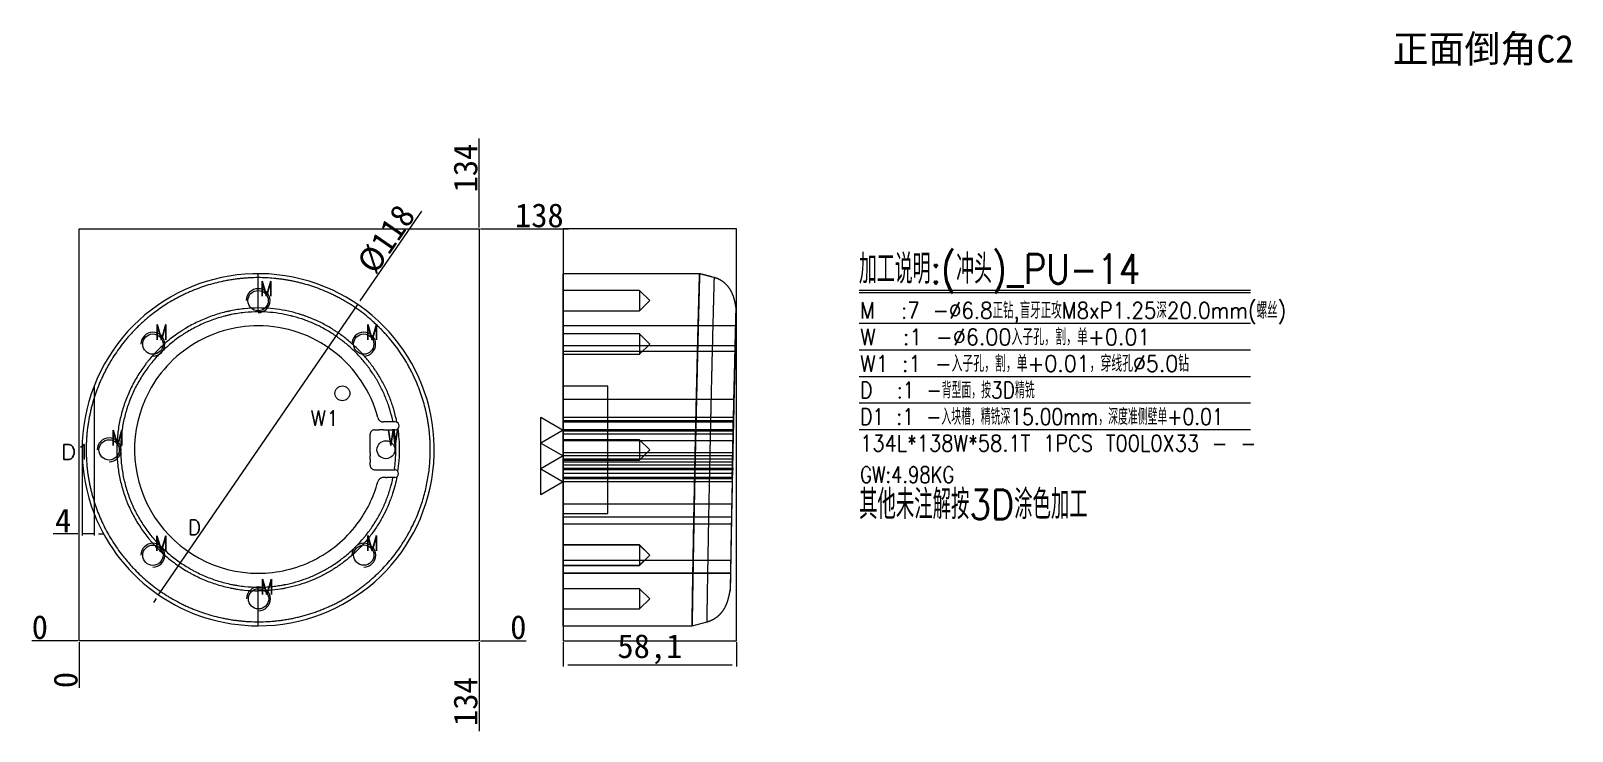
# Model space of a CAD drawing. Header units: millimetres. Extents: x 18002 to 18519, y 54710 to 54944.
import ezdxf
from ezdxf.enums import TextEntityAlignment as Align

# ---------------------------------------------------------------- set-up
doc = ezdxf.new("R2010")
doc.units = ezdxf.units.MM
doc.linetypes.add('DASHED', pattern=[0])
for name, color, linetype in [('dim', 4, 'Continuous'), ('PUNCH', 2, 'Continuous'), ('PUNCH_W', 1, 'Continuous')]:
    doc.layers.add(name, color=color, linetype=linetype)
doc.styles.add('_PUG_ERP', font='txt')
doc.styles.add('chinesef_fs', font='txt.shx', dxfattribs={"bigfont": 'gbcbig.shx'})
doc.dimstyles.new('_PUG_ERP', dxfattribs={"dimtxt": 8, "dimasz": 1.5, "dimexe": 0.5, "dimexo": 0.5, "dimgap": 0.5, "dimtad": 1, "dimtxsty": '_PUG_ERP', "dimblk": 'CLOSEDBLANK', "dimcen": 0, "dimclrd": 4, "dimclre": 4, "dimclrt": 3, "dimazin": 3, "dimtfac": 1, "dimtmove": 0, "dimatfit": 3, "dimldrblk": 'CLOSEDBLANK', "dimlwd": 9, "dimlwe": 9})

msp = doc.modelspace()

# ---------------------------------------------------------------- texts
at = {"layer": 'dim'}
msp.add_text('正面倒角C2', height=9.2593, dxfattribs=at).set_placement((18488.824, 54938.592), align=Align.MIDDLE)
at = {"layer": 'dim', "color": 4, "lineweight": 13, "style": 'chinesef_fs'}
for s, height, width, p in [('加工说明:(冲头)_PU-14', 9.87, 0.8448, (18279.577, 54859.727)), ('M', 5.1, 0.8408, (18078.88, 54855.5)), ('M  :7 -%%c6.8正钻,盲牙正攻M8xP1.25深20.0mm(螺丝)', 5.46, 0.8929, (18279.987, 54848.045)), ('M', 5.1, 0.8408, (18043.643, 54840.929)), ('M', 5.1, 0.8408, (18114.276, 54840.923)), ('D  :1 -背型面，按3D精铣', 5.46, 0.8387, (18279.987, 54821.338)), ('W1', 5.1, 0.9957, (18095.829, 54812.139)), ('D1 :1 -入块槽，精铣深15.00mm，深度准侧壁单+0.01', 5.46, 0.8398, (18279.987, 54812.436)), ('D1', 5.1, 1.1106, (18012.197, 54800.798)), ('M', 5.1, 0.8408, (18028.961, 54805.493)), ('W', 5.1, 0.6727, (18121.707, 54805.528)), ('134L*138W*58.1T 1PCS T00L0X33 - - ', 5.46, 0.8738, (18279.987, 54803.534)), ('GW:4.98KG ', 5.46, 0.8074, (18279.987, 54792.991)), ('D', 5.1, 0.9609, (18054.715, 54775.53)), ('M', 5.1, 0.8408, (18043.626, 54770.178)), ('M', 5.1, 0.8408, (18114.3, 54770.221)), ('M', 5.1, 0.8408, (18079.027, 54755.575))]:
    msp.add_text(s, height=height, dxfattribs=dict(at, width=width)).set_placement(p)
at = {"layer": 'dim', "color": 1, "lineweight": 13, "style": 'chinesef_fs'}
for s, width, p in [('W  :1 -%%c6.00入子孔，割，单+0.01', 0.9322, (18279.987, 54839.143)), ('W1 :1 -入子孔，割，单+0.01，穿线孔%%c5.0钻', 0.9252, (18279.987, 54830.24))]:
    msp.add_text(s, height=5.46, dxfattribs=dict(at, width=width)).set_placement(p)
at = {"layer": 'dim', "color": 21, "lineweight": 13, "style": 'chinesef_fs', "width": 0.8663}
msp.add_text('其他未注解按3D涂色加工', height=9.87, dxfattribs=at).set_placement((18279.655, 54780.839))

# ---------------------------------------------------------------- blocks, each defined once
blk = doc.blocks.new('*D733')
at = {"layer": 'Defpoints', "color": 0}
for p in [(18180.49, 54740.09), (18238.59, 54740.09), (18238.59, 54731.99)]:
    blk.add_point(p, dxfattribs=at)
at = {"layer": 'dim', "color": 4, "lineweight": 9}
for p, q in [((18180.49, 54739.59), (18180.49, 54731.49)), ((18238.59, 54739.59), (18238.59, 54731.49)), ((18181.99, 54731.99), (18237.09, 54731.99))]:
    blk.add_line(p, q, dxfattribs=at)
at = {"layer": 'dim', "color": 3, "lineweight": 13, "insert": (18209.54, 54737.25), "char_height": 8, "attachment_point": 5, "style": '_PUG_ERP'}
blk.add_mtext('58,1', dxfattribs=at)
blk = doc.blocks.new('_ClosedBlank')
blk = doc.blocks.new('*D734')
at = {"layer": 'Defpoints', "color": 0}
for p in [(18111.65, 54852.75), (18044.92, 54755.43)]:
    blk.add_point(p, dxfattribs=at)
at = {"layer": 'dim', "color": 4, "lineweight": 9}
for p, q in [((18112.5, 54853.99), (18133.07, 54884)), ((18044.92, 54755.43), (18111.65, 54852.75)), ((18044.08, 54754.19), (18043.23, 54752.95))]:
    blk.add_line(p, q, dxfattribs=at)
at = {"layer": 'dim', "color": 3, "lineweight": 13, "insert": (18121.22, 54874.66), "char_height": 8, "attachment_point": 5, "rotation": 55.5651, "style": '_PUG_ERP'}
blk.add_mtext('%%c118', dxfattribs=at)
blk = doc.blocks.new('*D735')
at = {"layer": 'Defpoints', "color": 0}
for p in [(18019.29, 54804.09), (18023.29, 54804.09), (18019.29, 54775.89)]:
    blk.add_point(p, dxfattribs=at)
at = {"layer": 'dim', "color": 4, "lineweight": 9}
for p, q in [((18019.29, 54803.59), (18019.29, 54775.39)), ((18023.29, 54803.59), (18023.29, 54775.39)), ((18017.79, 54775.89), (18009.57, 54775.89)), ((18023.29, 54775.89), (18019.29, 54775.89)), ((18024.79, 54775.89), (18026.29, 54775.89))]:
    blk.add_line(p, q, dxfattribs=at)
at = {"layer": 'dim', "color": 3, "lineweight": 13, "insert": (18012.93, 54780.39), "char_height": 8, "attachment_point": 5, "style": '_PUG_ERP'}
blk.add_mtext('4', dxfattribs=at)
blk = doc.blocks.new('*D736')
at = {"layer": 'Defpoints', "color": 0}
for p in [(18018.29, 54740.09), (18152.29, 54740.09), (18162.29, 54740.09)]:
    blk.add_point(p, dxfattribs=at)
at = {"layer": 'dim', "color": 4, "lineweight": 9}
blk.add_line((18152.79, 54740.09), (18168.12, 54740.09), dxfattribs=at)
at = {"layer": 'dim', "color": 3, "lineweight": 13, "insert": (18165.45, 54744.59), "char_height": 8, "attachment_point": 5, "style": '_PUG_ERP'}
blk.add_mtext('0', dxfattribs=at)
blk = doc.blocks.new('*D737')
at = {"layer": 'Defpoints', "color": 0}
for p in [(18152.29, 54878.09), (18162.29, 54878.09), (18018.29, 54740.09)]:
    blk.add_point(p, dxfattribs=at)
at = {"layer": 'dim', "color": 4, "lineweight": 9}
blk.add_line((18152.79, 54878.09), (18182.22, 54878.09), dxfattribs=at)
at = {"layer": 'dim', "color": 3, "lineweight": 13, "insert": (18172.5, 54882.59), "char_height": 8, "attachment_point": 5, "style": '_PUG_ERP'}
blk.add_mtext('138', dxfattribs=at)
blk = doc.blocks.new('*D738')
at = {"layer": 'Defpoints', "color": 0}
for p in [(18008.29, 54740.09), (18018.29, 54740.09), (18018.29, 54740.09)]:
    blk.add_point(p, dxfattribs=at)
at = {"layer": 'dim', "color": 4, "lineweight": 9}
blk.add_line((18017.79, 54740.09), (18002.45, 54740.09), dxfattribs=at)
at = {"layer": 'dim', "color": 3, "lineweight": 13, "insert": (18005.12, 54744.59), "char_height": 8, "attachment_point": 5, "style": '_PUG_ERP'}
blk.add_mtext('0', dxfattribs=at)
blk = doc.blocks.new('*D739')
at = {"layer": 'Defpoints', "color": 0}
for p in [(18018.29, 54740.09), (18152.29, 54740.09), (18152.29, 54730.09)]:
    blk.add_point(p, dxfattribs=at)
at = {"layer": 'dim', "color": 4, "lineweight": 9}
blk.add_line((18152.29, 54739.59), (18152.29, 54709.78), dxfattribs=at)
at = {"layer": 'dim', "color": 3, "lineweight": 13, "insert": (18147.79, 54719.68), "char_height": 8, "attachment_point": 5, "rotation": 90, "style": '_PUG_ERP'}
blk.add_mtext('134', dxfattribs=at)
blk = doc.blocks.new('*D740')
at = {"layer": 'Defpoints', "color": 0}
for p in [(18018.29, 54740.09), (18018.29, 54740.09), (18018.29, 54730.09)]:
    blk.add_point(p, dxfattribs=at)
at = {"layer": 'dim', "color": 4, "lineweight": 9}
blk.add_line((18018.29, 54739.59), (18018.29, 54724.25), dxfattribs=at)
at = {"layer": 'dim', "color": 3, "lineweight": 13, "insert": (18013.79, 54726.92), "char_height": 8, "attachment_point": 5, "rotation": 90, "style": '_PUG_ERP'}
blk.add_mtext('0', dxfattribs=at)
blk = doc.blocks.new('*D741')
at = {"layer": 'Defpoints', "color": 0}
for p in [(18152.29, 54888.09), (18152.29, 54878.09), (18018.29, 54740.09)]:
    blk.add_point(p, dxfattribs=at)
at = {"layer": 'dim', "color": 4, "lineweight": 9}
blk.add_line((18152.29, 54878.59), (18152.29, 54908.4), dxfattribs=at)
at = {"layer": 'dim', "color": 3, "lineweight": 13, "insert": (18147.79, 54898.49), "char_height": 8, "attachment_point": 5, "rotation": 90, "style": '_PUG_ERP'}
blk.add_mtext('134', dxfattribs=at)

# ---------------------------------------------------------------- dimensions: what is measured, and where the dimension line sits
at = {"layer": 'dim', "lineweight": 13}
for feature_location, offset, dtype, origin, picture, middle in [((18152.287, 54878.088), (0, 10), 1, (18018.287, 54740.088), '*D741', (18147.787, 54898.493)), ((18152.287, 54878.088), (10, 0), 0, (18018.287, 54740.088), '*D737', (18172.501, 54882.588)), ((18018.286793858, 54740.088130594), (-10, 0), 0, (18018.286793858, 54740.088130594), '*D738', (18005.120127191, 54744.588130594)), ((18152.286793858, 54740.088130594), (10, 0), 0, (18018.286793858, 54740.088130594), '*D736', (18165.453460525, 54744.588130594)), ((18018.286793858, 54740.088130594), (0, -10), 1, (18018.286793858, 54740.088130594), '*D740', (18013.786793858, 54726.921463927)), ((18152.287, 54740.088), (0, -10), 1, (18018.287, 54740.088), '*D739', (18147.787, 54719.683))]:
    dim = msp.add_ordinate_dim(feature_location=feature_location, offset=offset, dtype=dtype, origin=origin, dimstyle='_PUG_ERP', dxfattribs=at)
    dim.commit()
    dim.dimension.update_dxf_attribs({"geometry": picture, "text_midpoint": middle})
dim = msp.add_diameter_dim_2p(p1=(18044.924, 54755.427), p2=(18111.65, 54852.75), dimstyle='_PUG_ERP', dxfattribs=at)
dim.commit()
dim.dimension.update_dxf_attribs({"geometry": '*D734', "text_midpoint": (18124.927, 54872.116), "dimtype": 163})
for base, p1, p2, picture, middle in [((18019.287, 54775.893), (18023.287, 54804.088), (18019.287, 54804.088), '*D735', (18012.93, 54780.393)), ((18238.592, 54731.988), (18180.495, 54740.088), (18238.592, 54740.088), '*D733', (18209.543, 54737.25))]:
    dim = msp.add_linear_dim(base=base, p1=p1, p2=p2, dimstyle='_PUG_ERP', dxfattribs=at)
    dim.commit()
    dim.dimension.update_dxf_attribs({"geometry": picture, "text_midpoint": middle})

# ---------------------------------------------------------------- linework, layer by layer
at = {"layer": 'dim', "color": 8, "linetype": 'Continuous', "lineweight": 18}
for p, q in [((18279.697, 54857.581), (18410.803, 54857.581)), ((18279.697, 54856.761), (18410.803, 54856.761)), ((18279.697, 54846.492), (18410.803, 54846.492)), ((18279.697, 54837.589), (18410.803, 54837.589)), ((18279.697, 54828.687), (18410.803, 54828.687)), ((18279.697, 54819.785), (18410.803, 54819.785)), ((18279.697, 54810.883), (18410.803, 54810.883))]:
    msp.add_line(p, q, dxfattribs=at)
at = {"layer": 'dim', "color": 252, "linetype": 'DASHED', "lineweight": 13, "ltscale": 0.2}
for points in [[(18018.287, 54740.088), (18018.287, 54878.088), (18152.287, 54878.088), (18152.287, 54740.088)], [(18180.495, 54740.088), (18238.592, 54740.088), (18238.592, 54878.088), (18180.495, 54878.088)]]:
    msp.add_lwpolyline(points, close=True, dxfattribs=at)
at = {"layer": 'dim', "lineweight": 13}
msp.add_lwpolyline([(18172.995, 54814.998), (18180.495, 54810.668), (18172.995, 54806.338), (18180.495, 54802.007), (18172.995, 54797.677), (18180.495, 54793.347), (18172.995, 54789.017), (18172.995, 54814.998)], close=True, dxfattribs=at)
at = {"layer": 'PUNCH', "color": 56, "linetype": 'Continuous', "lineweight": 18}
for p, q in [((18226.185, 54863.088), (18180.495, 54863.088)), ((18180.495, 54745.088), (18180.495, 54863.088)), ((18180.495, 54745.088), (18223.674, 54745.088))]:
    msp.add_line(p, q, dxfattribs=at)
at = {"layer": 'PUNCH', "color": 2, "linetype": 'Continuous', "lineweight": 18}
for p, q in [((18226.185, 54863.088), (18226.185, 54863.088)), ((18023.287, 54825.442), (18023.287, 54782.734)), ((18237.661, 54813.387), (18237.661, 54813.387)), ((18223.674, 54745.088), (18228.696, 54746.434)), ((18223.674, 54745.088), (18223.674, 54745.088))]:
    msp.add_line(p, q, dxfattribs=at)
at = {"layer": 'PUNCH', "color": 155, "linetype": 'DASHED', "lineweight": 13, "ltscale": 0.34348}
for p, q in [((18231.151, 54861.754), (18231.151, 54861.751)), ((18238.43, 54845.621), (18180.495, 54845.621)), ((18238.261, 54838.901), (18180.495, 54838.901)), ((18238.215, 54837.056), (18180.495, 54837.056)), ((18237.832, 54820.943), (18180.495, 54820.943)), ((18237.694, 54814.87), (18180.495, 54814.87)), ((18237.67, 54813.8), (18180.495, 54813.8)), ((18237.594, 54810.348), (18180.495, 54810.348)), ((18237.571, 54809.288), (18180.495, 54809.288)), ((18237.349, 54798.887), (18180.495, 54798.887)), ((18237.327, 54797.827), (18180.495, 54797.827)), ((18237.085, 54796.088), (18180.495, 54796.088)), ((18237.256, 54794.376), (18180.495, 54794.376)), ((18237.235, 54793.311), (18180.495, 54793.311)), ((18237.087, 54785.876), (18180.495, 54785.876)), ((18237.004, 54781.549), (18180.495, 54781.549)), ((18236.958, 54779.112), (18180.495, 54779.112)), ((18236.738, 54767.024), (18180.495, 54767.024)), ((18236.662, 54762.7), (18180.495, 54762.7))]:
    msp.add_line(p, q, dxfattribs=at)
at = {"layer": 'PUNCH', "color": 5, "linetype": 'DASHED', "lineweight": 13, "ltscale": 0.34348}
for p, q in [((18206.075, 54857.453), (18180.495, 54857.453)), ((18209.478, 54854.05), (18206.075, 54857.453)), ((18206.075, 54857.453), (18206.075, 54850.647)), ((18206.075, 54850.647), (18209.478, 54854.05)), ((18180.495, 54850.647), (18206.075, 54850.647)), ((18206.075, 54842.883), (18180.495, 54842.883)), ((18206.075, 54842.876), (18180.495, 54842.876)), ((18209.478, 54839.48), (18206.075, 54842.883)), ((18206.075, 54842.883), (18206.075, 54842.876)), ((18209.478, 54839.473), (18206.075, 54842.876)), ((18206.075, 54842.876), (18206.075, 54836.07)), ((18206.075, 54836.077), (18209.478, 54839.48)), ((18206.075, 54836.07), (18209.478, 54839.473)), ((18180.495, 54836.077), (18206.075, 54836.077)), ((18180.495, 54836.07), (18206.075, 54836.07)), ((18206.075, 54807.447), (18180.495, 54807.447)), ((18209.478, 54804.044), (18206.075, 54807.447)), ((18206.075, 54807.447), (18206.075, 54800.641)), ((18206.075, 54800.641), (18209.478, 54804.044)), ((18180.495, 54800.641), (18206.075, 54800.641)), ((18206.075, 54772.174), (18180.495, 54772.174)), ((18206.075, 54772.131), (18180.495, 54772.131)), ((18209.478, 54768.771), (18206.075, 54772.174)), ((18206.075, 54772.174), (18206.075, 54765.368)), ((18209.478, 54768.728), (18206.075, 54772.131)), ((18180.495, 54765.368), (18206.075, 54765.368)), ((18180.495, 54765.325), (18206.075, 54765.325)), ((18206.075, 54765.368), (18209.478, 54768.771)), ((18206.075, 54765.325), (18209.478, 54768.728)), ((18206.075, 54765.368), (18206.075, 54765.325)), ((18206.075, 54757.528), (18180.495, 54757.528)), ((18209.478, 54754.125), (18206.075, 54757.528)), ((18206.075, 54757.528), (18206.075, 54750.722)), ((18180.495, 54750.722), (18206.075, 54750.722)), ((18206.075, 54750.722), (18209.478, 54754.125))]:
    msp.add_line(p, q, dxfattribs=at)
at = {"layer": 'PUNCH', "color": 2, "linetype": 'DASHED', "lineweight": 13, "ltscale": 0.34348}
for p, q in [((18238.43, 54845.621), (18238.43, 54845.621)), ((18195.495, 54825.442), (18180.495, 54825.442)), ((18195.495, 54782.734), (18195.495, 54825.442)), ((18237.44, 54803.229), (18237.44, 54803.238)), ((18180.495, 54782.734), (18195.495, 54782.734)), ((18236.662, 54762.7), (18236.662, 54762.7)), ((18078.292, 54745.088), (18078.292, 54746.434)), ((18228.696, 54746.434), (18228.696, 54746.434))]:
    msp.add_line(p, q, dxfattribs=at)
at = {"layer": 'PUNCH', "color": 42, "linetype": 'Continuous', "lineweight": 18}
for centre, radius in [((18078.243, 54854.05), 3.403), ((18043.006, 54839.48), 3.403), ((18113.639, 54839.473), 3.403), ((18106.487, 54822.988), 2.5), ((18028.324, 54804.044), 3.403), ((18042.989, 54768.728), 3.403), ((18113.663, 54768.771), 3.403), ((18078.39, 54754.125), 3.403)]:
    msp.add_circle(centre, radius, dxfattribs=at)
at = {"layer": 'PUNCH', "color": 1, "linetype": 'Continuous', "lineweight": 18}
for start, end in [(270, 158.78093), (158.78093, 201.21907), (201.21907, 270)]:
    msp.add_arc((18078.287, 54804.088), 59, start, end, dxfattribs=at)
at = {"layer": 'PUNCH', "color": 42, "linetype": 'Continuous', "lineweight": 13}
for centre in [(18078.243, 54854.05), (18043.006, 54839.48), (18113.639, 54839.473), (18028.324, 54804.044), (18042.989, 54768.728), (18113.663, 54768.771), (18078.39, 54754.125)]:
    msp.add_arc(centre, 4, 270, 180, dxfattribs=at)
at = {"layer": 'PUNCH', "color": 2, "linetype": 'Continuous', "lineweight": 18, "extrusion": (0, -1.28419e-06, 1)}
msp.add_arc((18232.552, 54850.518, 0.067), 6, 358.51424, 10.31838, dxfattribs=at)
at = {"layer": 'PUNCH', "color": 2, "linetype": 'Continuous', "lineweight": 18}
msp.add_arc((18230.584, 54758.148), 6, 347.03073, 359.04365, dxfattribs=at)
at = {"layer": 'PUNCH', "color": 155, "linetype": 'DASHED', "lineweight": 13, "ltscale": 0.34348}
for points, degree in [([(18078.292, 54861.758), (18078.295, 54862.201), (18078.299, 54862.645), (18078.303, 54863.088)], 3), ([(18231.141, 54861.394), (18231.14, 54861.369), (18231.14, 54861.344), (18231.139, 54861.317)], 3), ([(18124.388, 54803.234), (18124.399, 54803.823), (18124.399, 54804.41), (18124.388, 54804.996)], 3), ([(18123.964, 54797.808), (18123.945, 54797.668), (18123.925, 54797.528), (18123.904, 54797.388)], 3), ([(18124.786, 54795.036), (18124.602, 54794.09), (18124.176, 54792.211), (18123.634, 54790.355), (18123.334, 54789.433)], 3), ([(18235.823, 54754.107), (18235.834, 54754.147), (18235.845, 54754.187), (18235.855, 54754.227), (18235.866, 54754.267), (18235.876, 54754.307)], 5), ([(18236.428, 54756.788), (18236.429, 54756.791), (18236.43, 54756.793), (18236.43, 54756.796), (18236.431, 54756.799), (18236.431, 54756.802)], 5)]:
    msp.add_open_spline(points, degree=degree, dxfattribs=at)
at = {"layer": 'PUNCH', "color": 2, "linetype": 'DASHED', "lineweight": 13, "ltscale": 0.34348}
for points, knots in [([(18223.674, 54745.088), (18223.674, 54745.092), (18223.674, 54745.116), (18223.675, 54745.208), (18223.676, 54745.28), (18223.678, 54745.424), (18223.678, 54745.478), (18223.679, 54745.568), (18223.68, 54745.599), (18223.681, 54745.665), (18223.681, 54745.7), (18223.683, 54745.879), (18223.686, 54746.047), (18223.691, 54746.427), (18223.694, 54746.64), (18223.701, 54747.111), (18223.705, 54747.37), (18223.713, 54747.932), (18223.717, 54748.235), (18223.727, 54748.888), (18223.732, 54749.237), (18223.741, 54749.795), (18223.745, 54750.083), (18223.75, 54750.384), (18223.752, 54750.536), (18223.753, 54750.588), (18223.754, 54750.691), (18223.762, 54751.157), (18223.769, 54751.65), (18223.783, 54752.564), (18223.791, 54753.041), (18223.806, 54754.033), (18223.815, 54754.548), (18223.832, 54755.618), (18223.84, 54756.172), (18223.859, 54757.319), (18223.869, 54757.912), (18223.889, 54759.137), (18223.899, 54759.769), (18223.915, 54760.747), (18223.921, 54761.077), (18223.928, 54761.497), (18223.929, 54761.581), (18223.932, 54761.751), (18223.933, 54761.835), (18223.938, 54762.091), (18223.952, 54762.947), (18223.967, 54763.825), (18223.991, 54765.258), (18224.004, 54765.989), (18224.03, 54767.478), (18224.043, 54768.236), (18224.07, 54769.78), (18224.084, 54770.566), (18224.112, 54772.166), (18224.127, 54772.98), (18224.157, 54774.635), (18224.172, 54775.477), (18224.196, 54776.761), (18224.204, 54777.192), (18224.214, 54777.736), (18224.216, 54777.845), (18224.22, 54778.063), (18224.226, 54778.391), (18224.232, 54778.72), (18224.252, 54779.817), (18224.269, 54780.703), (18224.303, 54782.487), (18224.32, 54783.386), (18224.355, 54785.197), (18224.372, 54786.11), (18224.408, 54787.948), (18224.426, 54788.874), (18224.463, 54790.74), (18224.482, 54791.679), (18224.52, 54793.572), (18224.539, 54794.526), (18224.564, 54795.726), (18224.571, 54796.087), (18224.578, 54796.449), (18224.583, 54796.69), (18224.586, 54796.811), (18224.598, 54797.415), (18224.608, 54797.898), (18224.638, 54799.346), (18224.658, 54800.31), (18224.699, 54802.237), (18224.719, 54803.199), (18224.76, 54805.121), (18224.78, 54806.081), (18224.822, 54807.999), (18224.843, 54808.957), (18224.885, 54810.871), (18224.906, 54811.827), (18224.948, 54813.737), (18224.969, 54814.69), (18224.996, 54815.881), (18225.002, 54816.119), (18225.01, 54816.476), (18225.012, 54816.595), (18225.018, 54816.833), (18225.031, 54817.427), (18225.044, 54818.017), (18225.077, 54819.427), (18225.098, 54820.358), (18225.141, 54822.201), (18225.162, 54823.115), (18225.204, 54824.923), (18225.225, 54825.819), (18225.267, 54827.593), (18225.288, 54828.471), (18225.33, 54830.21), (18225.35, 54831.071), (18225.392, 54832.774), (18225.412, 54833.617), (18225.435, 54834.555), (18225.438, 54834.659), (18225.443, 54834.867), (18225.445, 54834.971), (18225.453, 54835.281), (18225.468, 54835.9), (18225.483, 54836.509), (18225.513, 54837.716), (18225.533, 54838.505), (18225.571, 54840.051), (18225.591, 54840.809), (18225.628, 54842.294), (18225.646, 54843.02), (18225.683, 54844.443), (18225.719, 54845.835), (18225.753, 54847.164), (18225.787, 54848.462), (18225.803, 54849.096), (18225.821, 54849.79), (18225.823, 54849.867), (18225.827, 54850.02), (18225.833, 54850.249), (18225.847, 54850.776), (18225.859, 54851.216), (18225.882, 54852.079), (18225.896, 54852.634), (18225.925, 54853.703), (18225.939, 54854.217), (18225.965, 54855.204), (18225.978, 54855.677), (18226.002, 54856.582), (18226.014, 54857.014), (18226.037, 54857.837), (18226.047, 54858.229), (18226.062, 54858.784), (18226.067, 54858.964), (18226.075, 54859.226), (18226.078, 54859.355), (18226.082, 54859.481), (18226.084, 54859.564), (18226.085, 54859.605), (18226.095, 54859.974), (18226.104, 54860.278), (18226.119, 54860.838), (18226.127, 54861.095), (18226.14, 54861.561), (18226.146, 54861.772), (18226.157, 54862.146), (18226.161, 54862.31), (18226.169, 54862.591), (18226.173, 54862.709), (18226.179, 54862.898), (18226.181, 54862.969), (18226.183, 54863.041), (18226.184, 54863.059), (18226.185, 54863.076), (18226.185, 54863.081), (18226.185, 54863.085), (18226.185, 54863.086), (18226.185, 54863.088), (18226.185, 54863.088), (18226.185, 54863.088)], [0, 0, 0, 0, 0.0145103, 0.0145103, 0.0301634, 0.0301634, 0.0379899, 0.0379899, 0.0419032, 0.0419032, 0.0458165, 0.0458165, 0.0614696, 0.0614696, 0.0771227, 0.0771227, 0.0927758, 0.0927758, 0.1084289, 0.1084289, 0.124082, 0.124082, 0.1319086, 0.1358218, 0.1358218, 0.1377785, 0.1377785, 0.1397351, 0.1553882, 0.1553882, 0.1710413, 0.1710413, 0.1866944, 0.1866944, 0.2023475, 0.2023475, 0.2180006, 0.2180006, 0.2336537, 0.2336537, 0.2414803, 0.2414803, 0.2434369, 0.2434369, 0.2453936, 0.2453936, 0.2493069, 0.26496, 0.26496, 0.2806131, 0.2806131, 0.2962662, 0.2962662, 0.3119193, 0.3119193, 0.3275724, 0.3275724, 0.3432255, 0.3432255, 0.351052, 0.351052, 0.3530087, 0.3530087, 0.3549653, 0.3588786, 0.3588786, 0.3745317, 0.3745317, 0.3901848, 0.3901848, 0.4058379, 0.4058379, 0.421491, 0.421491, 0.4371441, 0.4371441, 0.4527972, 0.4527972, 0.4567105, 0.4586671, 0.4586671, 0.4606238, 0.4606238, 0.4684503, 0.4684503, 0.4841034, 0.4841034, 0.4997565, 0.4997565, 0.5154096, 0.5154096, 0.5310627, 0.5310627, 0.5467158, 0.5467158, 0.562369, 0.562369, 0.5662822, 0.5662822, 0.5682389, 0.5682389, 0.5701955, 0.5780221, 0.5780221, 0.5936752, 0.5936752, 0.6093283, 0.6093283, 0.6249814, 0.6249814, 0.6406345, 0.6406345, 0.6562876, 0.6562876, 0.6719407, 0.6719407, 0.6738973, 0.6738973, 0.675854, 0.675854, 0.6797672, 0.6875938, 0.6875938, 0.7032469, 0.7032469, 0.7189, 0.7189, 0.7345531, 0.7345531, 0.7502062, 0.7658593, 0.7658593, 0.7815124, 0.7815124, 0.7834691, 0.7834691, 0.7854257, 0.789339, 0.7971655, 0.7971655, 0.8128186, 0.8128186, 0.8284717, 0.8284717, 0.8441248, 0.8441248, 0.8597779, 0.8597779, 0.8754311, 0.8754311, 0.8832576, 0.8832576, 0.8871709, 0.8891275, 0.8891275, 0.8910842, 0.8910842, 0.9067373, 0.9067373, 0.9223904, 0.9223904, 0.9380435, 0.9380435, 0.9536966, 0.9536966, 0.9693497, 0.9693497, 0.9850028, 0.9850028, 0.9928293, 0.9928293, 0.9967426, 0.9967426, 0.9986993, 0.9986993, 1, 1, 1, 1]), ([(18238.423, 54845.35), (18238.422, 54845.302), (18238.42, 54845.247), (18238.418, 54845.156), (18238.417, 54845.126), (18238.416, 54845.094)], [0, 0, 0, 0, 0.6814713, 0.6814713, 1, 1, 1, 1])]:
    msp.add_open_spline(points, degree=3, knots=knots, dxfattribs=at)
at = {"layer": 'PUNCH', "color": 2, "linetype": 'Continuous', "lineweight": 18}
for points, degree, knots in [([(18226.185, 54863.088), (18226.186, 54863.088), (18226.185, 54863.063), (18226.183, 54862.967), (18226.181, 54862.895), (18226.177, 54862.703), (18226.174, 54862.583), (18226.168, 54862.368), (18226.166, 54862.29), (18226.163, 54862.164), (18226.162, 54862.121), (18226.16, 54862.031), (18226.159, 54861.985), (18226.153, 54861.746), (18226.147, 54861.533), (18226.135, 54861.06), (18226.128, 54860.802), (18226.114, 54860.241), (18226.106, 54859.938), (18226.089, 54859.289), (18226.08, 54858.943), (18226.061, 54858.205), (18226.051, 54857.815), (18226.029, 54856.988), (18226.018, 54856.553), (18226, 54855.866), (18225.994, 54855.631), (18225.986, 54855.331), (18225.985, 54855.27), (18225.981, 54855.149), (18225.977, 54854.966), (18225.972, 54854.78), (18225.956, 54854.155), (18225.942, 54853.637), (18225.915, 54852.563), (18225.901, 54852.008), (18225.871, 54850.861), (18225.856, 54850.269), (18225.825, 54849.049), (18225.809, 54848.422), (18225.776, 54847.13), (18225.76, 54846.465), (18225.725, 54845.1), (18225.708, 54844.399), (18225.685, 54843.499), (18225.678, 54843.228), (18225.672, 54842.953), (18225.667, 54842.77), (18225.665, 54842.678), (18225.653, 54842.217), (18225.644, 54841.845), (18225.616, 54840.72), (18225.597, 54839.958), (18225.559, 54838.408), (18225.54, 54837.621), (18225.501, 54836.023), (18225.481, 54835.211), (18225.442, 54833.564), (18225.422, 54832.728), (18225.381, 54831.032), (18225.36, 54830.171), (18225.319, 54828.426), (18225.298, 54827.541), (18225.272, 54826.418), (18225.267, 54826.193), (18225.259, 54825.854), (18225.256, 54825.741), (18225.251, 54825.514), (18225.238, 54824.948), (18225.225, 54824.38), (18225.193, 54823.011), (18225.172, 54822.094), (18225.13, 54820.25), (18225.108, 54819.323), (18225.066, 54817.46), (18225.045, 54816.523), (18225.003, 54814.64), (18224.982, 54813.693), (18224.94, 54811.79), (18224.919, 54810.834), (18224.877, 54808.912), (18224.856, 54807.945), (18224.832, 54806.853), (18224.83, 54806.731), (18224.825, 54806.488), (18224.822, 54806.366), (18224.814, 54806.002), (18224.798, 54805.273), (18224.783, 54804.546), (18224.752, 54803.095), (18224.732, 54802.13), (18224.691, 54800.207), (18224.671, 54799.248), (18224.632, 54797.337), (18224.612, 54796.384), (18224.573, 54794.484), (18224.554, 54793.538), (18224.516, 54791.65), (18224.497, 54790.709), (18224.46, 54788.834), (18224.441, 54787.899), (18224.42, 54786.851), (18224.418, 54786.735), (18224.414, 54786.502), (18224.407, 54786.154), (18224.391, 54785.346), (18224.378, 54784.659), (18224.351, 54783.293), (18224.334, 54782.393), (18224.3, 54780.615), (18224.283, 54779.736), (18224.25, 54778), (18224.234, 54777.143), (18224.203, 54775.448), (18224.187, 54774.612), (18224.157, 54772.96), (18224.142, 54772.144), (18224.12, 54770.937), (18224.112, 54770.538), (18224.102, 54769.942), (18224.096, 54769.646), (18224.091, 54769.35), (18224.087, 54769.154), (18224.086, 54769.056), (18224.07, 54768.176), (18224.056, 54767.412), (18224.03, 54765.918), (18224.017, 54765.188), (18223.992, 54763.762), (18223.979, 54763.066), (18223.956, 54761.707), (18223.944, 54761.045), (18223.922, 54759.754), (18223.911, 54759.125), (18223.89, 54757.902), (18223.88, 54757.307), (18223.866, 54756.441), (18223.861, 54756.156), (18223.854, 54755.736), (18223.851, 54755.597), (18223.848, 54755.391), (18223.847, 54755.322), (18223.844, 54755.185), (18223.834, 54754.574), (18223.824, 54753.991), (18223.808, 54752.997), (18223.8, 54752.522), (18223.785, 54751.614), (18223.777, 54751.182), (18223.764, 54750.359), (18223.757, 54749.97), (18223.745, 54749.233), (18223.739, 54748.885), (18223.729, 54748.234), (18223.724, 54747.93), (18223.717, 54747.506), (18223.714, 54747.371), (18223.712, 54747.208), (18223.711, 54747.176), (18223.71, 54747.112), (18223.71, 54747.081), (18223.708, 54746.987), (18223.707, 54746.927), (18223.702, 54746.63), (18223.698, 54746.417), (18223.692, 54746.039), (18223.689, 54745.873), (18223.684, 54745.589), (18223.682, 54745.47), (18223.679, 54745.28), (18223.677, 54745.208), (18223.675, 54745.112), (18223.674, 54745.088), (18223.674, 54745.088)], 3, [0, 0, 0, 0, 0.015625, 0.015625, 0.03125, 0.03125, 0.046875, 0.046875, 0.0546875, 0.0546875, 0.0585938, 0.0585938, 0.0625, 0.0625, 0.078125, 0.078125, 0.09375, 0.09375, 0.109375, 0.109375, 0.125, 0.125, 0.140625, 0.140625, 0.15625, 0.15625, 0.1640625, 0.1640625, 0.1660156, 0.1660156, 0.1679688, 0.171875, 0.171875, 0.1875, 0.1875, 0.203125, 0.203125, 0.21875, 0.21875, 0.234375, 0.234375, 0.25, 0.25, 0.265625, 0.265625, 0.2695313, 0.2714844, 0.2714844, 0.2734375, 0.2734375, 0.28125, 0.28125, 0.296875, 0.296875, 0.3125, 0.3125, 0.328125, 0.328125, 0.34375, 0.34375, 0.359375, 0.359375, 0.375, 0.375, 0.3789063, 0.3789063, 0.3808594, 0.3808594, 0.3828125, 0.390625, 0.390625, 0.40625, 0.40625, 0.421875, 0.421875, 0.4375, 0.4375, 0.453125, 0.453125, 0.46875, 0.46875, 0.484375, 0.484375, 0.4863281, 0.4863281, 0.4882813, 0.4882813, 0.4921875, 0.5, 0.5, 0.515625, 0.515625, 0.53125, 0.53125, 0.546875, 0.546875, 0.5625, 0.5625, 0.578125, 0.578125, 0.59375, 0.59375, 0.5957031, 0.5957031, 0.5976563, 0.6015625, 0.609375, 0.609375, 0.625, 0.625, 0.640625, 0.640625, 0.65625, 0.65625, 0.671875, 0.671875, 0.6875, 0.6875, 0.6953125, 0.6953125, 0.6992188, 0.7011719, 0.7011719, 0.703125, 0.703125, 0.71875, 0.71875, 0.734375, 0.734375, 0.75, 0.75, 0.765625, 0.765625, 0.78125, 0.78125, 0.796875, 0.796875, 0.8046875, 0.8046875, 0.8085938, 0.8085938, 0.8105469, 0.8105469, 0.8125, 0.828125, 0.828125, 0.84375, 0.84375, 0.859375, 0.859375, 0.875, 0.875, 0.890625, 0.890625, 0.90625, 0.90625, 0.9140625, 0.9140625, 0.9160156, 0.9160156, 0.9179688, 0.9179688, 0.921875, 0.921875, 0.9375, 0.9375, 0.953125, 0.953125, 0.96875, 0.96875, 0.984375, 0.984375, 1, 1, 1, 1]), ([(18231.427, 54861.679), (18231.41, 54861.684), (18231.37, 54861.696), (18231.304, 54861.715), (18231.249, 54861.731), (18231.212, 54861.741), (18231.199, 54861.744), (18231.19, 54861.747), (18231.187, 54861.748), (18231.184, 54861.748), (18231.182, 54861.749), (18231.18, 54861.749), (18231.179, 54861.75), (18231.178, 54861.75), (18231.177, 54861.75), (18231.176, 54861.751), (18231.175, 54861.751), (18231.174, 54861.751), (18231.173, 54861.752), (18231.171, 54861.752), (18231.171, 54861.752), (18231.17, 54861.752)], 3, [0, 0, 0, 0, 0.1877048, 0.4682162, 0.7485341, 0.8180644, 0.8865209, 0.9000234, 0.9122042, 0.9225825, 0.9311581, 0.9379307, 0.9438607, 0.9476703, 0.9515019, 0.9557517, 0.960626, 0.966263, 0.9763317, 0.9884972, 1, 1, 1, 1]), ([(18237.949, 54854.088), (18237.949, 54854.089), (18237.948, 54854.09), (18237.948, 54854.093), (18237.947, 54854.096), (18237.946, 54854.1), (18237.945, 54854.104), (18237.944, 54854.108), (18237.943, 54854.113), (18237.941, 54854.119), (18237.94, 54854.125), (18237.938, 54854.131), (18237.937, 54854.138), (18237.935, 54854.146), (18237.933, 54854.154), (18237.931, 54854.162), (18237.929, 54854.171), (18237.926, 54854.18), (18237.924, 54854.19), (18237.921, 54854.2), (18237.919, 54854.211), (18237.916, 54854.222), (18237.913, 54854.232), (18237.912, 54854.238), (18237.911, 54854.241)], 3, [0, 0, 0, 0, 0.0525974, 0.1035397, 0.1529446, 0.2009411, 0.2476693, 0.2932811, 0.3379392, 0.3818171, 0.425097, 0.4679687, 0.5106269, 0.5532693, 0.596093, 0.6392927, 0.6830575, 0.7275691, 0.7729997, 0.8195111, 0.8672538, 0.9163663, 0.9669759, 1, 1, 1, 1]), ([(18237.952, 54854.076), (18237.951, 54854.079), (18237.95, 54854.081), (18237.95, 54854.084), (18237.949, 54854.086), (18237.949, 54854.088), (18237.949, 54854.088)], 5, [0, 0, 0, 0, 0, 0, 0.9828679, 1, 1, 1, 1, 1, 1]), ([(18238.442, 54851.59), (18238.44, 54851.6), (18238.434, 54851.629), (18238.425, 54851.679), (18238.413, 54851.738), (18238.402, 54851.797), (18238.391, 54851.855), (18238.38, 54851.913), (18238.37, 54851.97), (18238.359, 54852.027), (18238.349, 54852.083), (18238.339, 54852.139), (18238.329, 54852.193), (18238.319, 54852.247), (18238.309, 54852.299), (18238.3, 54852.352), (18238.29, 54852.405), (18238.28, 54852.457), (18238.271, 54852.508), (18238.262, 54852.559), (18238.252, 54852.609), (18238.243, 54852.658), (18238.234, 54852.706), (18238.226, 54852.754), (18238.217, 54852.801), (18238.208, 54852.848), (18238.199, 54852.894), (18238.191, 54852.94), (18238.182, 54852.985), (18238.174, 54853.03), (18238.165, 54853.073), (18238.157, 54853.116), (18238.149, 54853.159), (18238.141, 54853.2), (18238.132, 54853.241), (18238.124, 54853.282), (18238.117, 54853.321), (18238.109, 54853.359), (18238.101, 54853.397), (18238.094, 54853.434), (18238.086, 54853.47), (18238.079, 54853.506), (18238.071, 54853.542), (18238.064, 54853.577), (18238.057, 54853.611), (18238.05, 54853.644), (18238.043, 54853.677), (18238.036, 54853.709), (18238.029, 54853.74), (18238.022, 54853.77), (18238.016, 54853.8), (18238.01, 54853.827), (18238.004, 54853.851), (18237.999, 54853.873), (18237.994, 54853.894), (18237.99, 54853.914), (18237.985, 54853.934), (18237.98, 54853.954), (18237.976, 54853.973), (18237.972, 54853.991), (18237.968, 54854.009), (18237.964, 54854.026), (18237.96, 54854.043), (18237.956, 54854.059), (18237.953, 54854.07), (18237.952, 54854.076), (18237.952, 54854.076)], 3, [0, 0, 0, 0, 0.011648, 0.0356698, 0.0594942, 0.0831163, 0.1065315, 0.1297353, 0.1527236, 0.1754922, 0.1980372, 0.2203551, 0.2420499, 0.263519, 0.2847594, 0.3057683, 0.3269185, 0.3478232, 0.3684799, 0.3888863, 0.40904, 0.428586, 0.4478844, 0.4669336, 0.485732, 0.5046539, 0.5233116, 0.5417037, 0.5598291, 0.5776867, 0.5952753, 0.6125942, 0.6296056, 0.6463469, 0.6628174, 0.6790167, 0.6949444, 0.7103229, 0.7254387, 0.7402918, 0.7548819, 0.7694988, 0.7838419, 0.7979113, 0.8117072, 0.8252298, 0.8384794, 0.8514562, 0.8639093, 0.876101, 0.888032, 0.8997025, 0.9086898, 0.917486, 0.9260341, 0.9343335, 0.9425462, 0.9505007, 0.9581976, 0.9656372, 0.9728201, 0.9797466, 0.9864171, 0.9931982, 0.9996937, 1, 1, 1, 1]), ([(18237.661, 54813.387), (18237.689, 54814.671), (18237.718, 54815.948), (18237.75, 54817.376), (18237.756, 54817.613), (18237.761, 54817.851), (18237.765, 54818.009), (18237.774, 54818.404), (18237.783, 54818.796), (18237.804, 54819.732), (18237.818, 54820.35), (18237.86, 54822.184), (18237.888, 54823.381), (18237.943, 54825.726), (18237.97, 54826.873), (18238.023, 54829.116), (18238.049, 54830.212), (18238.078, 54831.416), (18238.081, 54831.55), (18238.088, 54831.815), (18238.097, 54832.212), (18238.107, 54832.603), (18238.125, 54833.377), (18238.138, 54833.883), (18238.174, 54835.369), (18238.197, 54836.32), (18238.242, 54838.141), (18238.264, 54839.012), (18238.305, 54840.673), (18238.325, 54841.463), (18238.346, 54842.305), (18238.348, 54842.398), (18238.353, 54842.583), (18238.36, 54842.857), (18238.366, 54843.124), (18238.38, 54843.647), (18238.388, 54843.984), (18238.413, 54844.955), (18238.428, 54845.551), (18238.456, 54846.644), (18238.469, 54847.14), (18238.491, 54848.03), (18238.502, 54848.424), (18238.511, 54848.808), (18238.513, 54848.849), (18238.515, 54848.931), (18238.518, 54849.051), (18238.521, 54849.162), (18238.526, 54849.375), (18238.529, 54849.503), (18238.538, 54849.843), (18238.543, 54850.013), (18238.548, 54850.235), (18238.55, 54850.291), (18238.55, 54850.291)], 3, [0, 0, 0, 0, 0.0626112, 0.0626112, 0.0704376, 0.0743508, 0.0743508, 0.078264, 0.0939168, 0.0939168, 0.1252224, 0.1252224, 0.1878336, 0.1878336, 0.2504448, 0.2504448, 0.3130561, 0.3130561, 0.3208825, 0.3208825, 0.3287089, 0.3443617, 0.3443617, 0.3756673, 0.3756673, 0.4382785, 0.4382785, 0.5008897, 0.5008897, 0.5635009, 0.5635009, 0.5713273, 0.5713273, 0.5791537, 0.5948065, 0.5948065, 0.6261121, 0.6261121, 0.6887233, 0.6887233, 0.7513345, 0.7513345, 0.8139457, 0.8139457, 0.8217721, 0.8217721, 0.8295985, 0.8452514, 0.8452514, 0.876557, 0.876557, 0.9391682, 0.9391682, 1, 1, 1, 1]), ([(18237.603, 54810.776), (18237.606, 54810.888), (18237.608, 54811), (18237.627, 54811.88), (18237.644, 54812.644), (18237.661, 54813.402)], 3, [0, 0, 0, 0, 0.126622, 0.126622, 1, 1, 1, 1]), ([(18237.478, 54804.996), (18237.499, 54805.969), (18237.52, 54806.939), (18237.561, 54808.869), (18237.582, 54809.83), (18237.603, 54810.788)], 3, [0, 0, 0, 0, 0.5, 0.5, 1, 1, 1, 1]), ([(18237.327, 54797.808), (18237.345, 54798.702), (18237.364, 54799.601), (18237.392, 54800.958), (18237.404, 54801.525), (18237.416, 54802.095), (18237.421, 54802.322), (18237.423, 54802.437), (18237.431, 54802.779), (18237.435, 54803.006), (18237.44, 54803.234)], 3, [0, 0, 0, 0, 0.5, 0.5, 0.75, 0.8125, 0.8125, 0.875, 0.875, 1, 1, 1, 1]), ([(18237.265, 54794.783), (18237.271, 54795.107), (18237.278, 54795.432), (18237.296, 54796.301), (18237.307, 54796.847), (18237.318, 54797.394)], 3, [0, 0, 0, 0, 0.3732718, 0.3732718, 1, 1, 1, 1]), ([(18236.584, 54758.048), (18236.584, 54758.048), (18236.584, 54758.1), (18236.587, 54758.258), (18236.589, 54758.395), (18236.593, 54758.614), (18236.596, 54758.758), (18236.596, 54758.803), (18236.597, 54758.818), (18236.597, 54758.849), (18236.598, 54758.927), (18236.6, 54759.01), (18236.603, 54759.22), (18236.606, 54759.374), (18236.614, 54759.875), (18236.621, 54760.262), (18236.636, 54761.14), (18236.644, 54761.631), (18236.663, 54762.717), (18236.673, 54763.312), (18236.686, 54764.042), (18236.687, 54764.124), (18236.69, 54764.29), (18236.694, 54764.54), (18236.699, 54764.797), (18236.708, 54765.318), (18236.714, 54765.677), (18236.733, 54766.785), (18236.747, 54767.566), (18236.776, 54769.215), (18236.792, 54770.082), (18236.824, 54771.902), (18236.842, 54772.855), (18236.862, 54773.977), (18236.865, 54774.103), (18236.869, 54774.354), (18236.876, 54774.733), (18236.883, 54775.116), (18236.897, 54775.888), (18236.907, 54776.41), (18236.937, 54777.997), (18236.977, 54780.172), (18237.021, 54782.462), (18237.055, 54784.224), (18237.066, 54784.818), (18237.084, 54785.721), (18237.09, 54786.024), (18237.102, 54786.633), (18237.108, 54786.939), (18237.138, 54788.481), (18237.163, 54789.727), (18237.213, 54792.24), (18237.239, 54793.508), (18237.265, 54794.788)], 3, [0, 0, 0, 0, 0.0598598, 0.0598598, 0.0911978, 0.1225359, 0.1303704, 0.1303704, 0.1342876, 0.1342876, 0.1382049, 0.1538739, 0.1538739, 0.1852119, 0.1852119, 0.2478879, 0.2478879, 0.3105639, 0.3105639, 0.3732399, 0.3732399, 0.3810744, 0.3810744, 0.3889089, 0.4045779, 0.4045779, 0.4359159, 0.4359159, 0.4985919, 0.4985919, 0.5612679, 0.5612679, 0.6239439, 0.6239439, 0.6317784, 0.6317784, 0.6396129, 0.6552819, 0.6552819, 0.6866199, 0.6866199, 0.749296, 0.811972, 0.811972, 0.84331, 0.84331, 0.858979, 0.858979, 0.874648, 0.874648, 0.937324, 0.937324, 1, 1, 1, 1]), ([(18235.823, 54754.107), (18235.824, 54754.109), (18235.826, 54754.116), (18235.828, 54754.126), (18235.832, 54754.139), (18235.835, 54754.152), (18235.839, 54754.166), (18235.843, 54754.18), (18235.847, 54754.195), (18235.851, 54754.21), (18235.855, 54754.226), (18235.859, 54754.242), (18235.863, 54754.259), (18235.868, 54754.276), (18235.873, 54754.294), (18235.877, 54754.313), (18235.882, 54754.333), (18235.887, 54754.353), (18235.893, 54754.373), (18235.898, 54754.394), (18235.904, 54754.416), (18235.909, 54754.439), (18235.915, 54754.464), (18235.921, 54754.488), (18235.928, 54754.514), (18235.934, 54754.54), (18235.94, 54754.566), (18235.947, 54754.593), (18235.953, 54754.619), (18235.96, 54754.646), (18235.966, 54754.674), (18235.973, 54754.702), (18235.98, 54754.731), (18235.986, 54754.76), (18235.993, 54754.79), (18236, 54754.821), (18236.008, 54754.852), (18236.015, 54754.883), (18236.022, 54754.915), (18236.029, 54754.947), (18236.037, 54754.98), (18236.044, 54755.014), (18236.052, 54755.049), (18236.06, 54755.084), (18236.068, 54755.119), (18236.076, 54755.156), (18236.084, 54755.192), (18236.092, 54755.229), (18236.1, 54755.266), (18236.109, 54755.307), (18236.118, 54755.35), (18236.128, 54755.397), (18236.138, 54755.444), (18236.149, 54755.492), (18236.159, 54755.541), (18236.169, 54755.59), (18236.18, 54755.639), (18236.19, 54755.688), (18236.201, 54755.737), (18236.211, 54755.788), (18236.222, 54755.838), (18236.233, 54755.89), (18236.244, 54755.942), (18236.255, 54755.996), (18236.267, 54756.051), (18236.279, 54756.107), (18236.291, 54756.165), (18236.303, 54756.223), (18236.316, 54756.281), (18236.329, 54756.341), (18236.342, 54756.4), (18236.355, 54756.461), (18236.368, 54756.522), (18236.382, 54756.584), (18236.396, 54756.646), (18236.41, 54756.707), (18236.422, 54756.759), (18236.429, 54756.79), (18236.431, 54756.801)], 3, [0, 0, 0, 0, 0.0026708, 0.0071236, 0.011776, 0.0167182, 0.0218678, 0.0272251, 0.0327904, 0.0385639, 0.0444374, 0.0505122, 0.0567888, 0.0632675, 0.0700869, 0.0771172, 0.0843589, 0.0918122, 0.0994773, 0.1073547, 0.1154445, 0.1242378, 0.1332696, 0.1425405, 0.1520507, 0.1618004, 0.1717901, 0.1814288, 0.1912812, 0.2013474, 0.2116276, 0.2221218, 0.2328303, 0.2437531, 0.2548902, 0.2662416, 0.2778073, 0.2893751, 0.3011493, 0.31313, 0.3253169, 0.3379371, 0.3507706, 0.3638171, 0.3770762, 0.3905476, 0.4039844, 0.417625, 0.4314688, 0.4455151, 0.4625002, 0.4797701, 0.4973237, 0.5151594, 0.5332756, 0.5516705, 0.5694876, 0.5875553, 0.6058716, 0.6244345, 0.6432419, 0.6622914, 0.6815808, 0.7011073, 0.721815, 0.7427767, 0.7639889, 0.7854479, 0.8071498, 0.8290904, 0.8512653, 0.8736702, 0.8963001, 0.9191502, 0.9422151, 0.9654895, 0.9876207, 1, 1, 1, 1]), ([(18235.798, 54754.013), (18235.798, 54754.014), (18235.799, 54754.017), (18235.8, 54754.021), (18235.801, 54754.026), (18235.802, 54754.03), (18235.803, 54754.034), (18235.804, 54754.038), (18235.805, 54754.041), (18235.806, 54754.045), (18235.807, 54754.049), (18235.808, 54754.052), (18235.809, 54754.056), (18235.81, 54754.059), (18235.811, 54754.062), (18235.812, 54754.066), (18235.813, 54754.069), (18235.814, 54754.071), (18235.814, 54754.074), (18235.815, 54754.077), (18235.816, 54754.079), (18235.816, 54754.081), (18235.817, 54754.083), (18235.817, 54754.085), (18235.818, 54754.087), (18235.818, 54754.088), (18235.818, 54754.088)], 3, [0, 0, 0, 0, 0.0170178, 0.0454151, 0.0701487, 0.0950312, 0.1203044, 0.1461995, 0.1729313, 0.2006952, 0.2296656, 0.2599963, 0.2964947, 0.3351158, 0.3760042, 0.4192819, 0.4650516, 0.5134003, 0.5644017, 0.6181188, 0.6746054, 0.7339076, 0.7960655, 0.8611139, 0.9290832, 1, 1, 1, 1]), ([(18235.818, 54754.088), (18235.818, 54754.088), (18235.819, 54754.092), (18235.82, 54754.096), (18235.821, 54754.099), (18235.822, 54754.103), (18235.823, 54754.107)], 5, [0, 0, 0, 0, 0, 0, 0.0107818, 1, 1, 1, 1, 1, 1]), ([(18228.715, 54746.439), (18228.715, 54746.439), (18228.716, 54746.439), (18228.717, 54746.44), (18228.718, 54746.44), (18228.72, 54746.44), (18228.721, 54746.441), (18228.722, 54746.441), (18228.723, 54746.441), (18228.724, 54746.442), (18228.725, 54746.442), (18228.727, 54746.442), (18228.728, 54746.443), (18228.73, 54746.443), (18228.732, 54746.444), (18228.736, 54746.445), (18228.74, 54746.446), (18228.745, 54746.447), (18228.75, 54746.449), (18228.756, 54746.45), (18228.765, 54746.453), (18228.777, 54746.456), (18228.793, 54746.461), (18228.81, 54746.465), (18228.828, 54746.47), (18228.856, 54746.478), (18228.894, 54746.489), (18228.945, 54746.504), (18228.983, 54746.516), (18229.005, 54746.522), (18229.007, 54746.523)], 3, [0, 0, 0, 0, 0.0107215, 0.0238452, 0.0354724, 0.0456545, 0.0523887, 0.0583992, 0.0637517, 0.0685389, 0.0728899, 0.0769753, 0.0810728, 0.0864935, 0.095083, 0.1060741, 0.1194664, 0.1352593, 0.1534257, 0.1723959, 0.1912536, 0.2425326, 0.2929619, 0.3518933, 0.4103953, 0.4690547, 0.6269531, 0.7858692, 0.9752994, 1, 1, 1, 1])]:
    msp.add_open_spline(points, degree=degree, knots=knots, dxfattribs=at)
at = {"layer": 'PUNCH', "color": 2, "linetype": 'DASHED', "lineweight": 13, "ltscale": 0.34348}
for points, degree in [([(18230.56, 54861.916), (18228.373, 54862.502), (18226.185, 54863.088)], 2), ([(18238.396, 54844.282), (18238.394, 54844.193), (18238.391, 54844.1), (18238.389, 54844.003)], 3), ([(18238.416, 54845.093), (18238.414, 54845.014), (18238.412, 54844.926), (18238.41, 54844.83)], 3), ([(18238.43, 54845.621), (18238.43, 54845.621), (18238.43, 54845.615), (18238.429, 54845.602)], 3), ([(18238.266, 54839.124), (18238.265, 54839.05), (18238.263, 54838.976), (18238.261, 54838.901)], 3), ([(18237.831, 54820.894), (18237.831, 54820.91), (18237.831, 54820.926), (18237.832, 54820.943)], 3), ([(18237.478, 54804.991), (18237.478, 54804.995), (18237.478, 54804.998), (18237.478, 54805.002)], 3), ([(18237.004, 54781.549), (18237.006, 54781.676), (18237.008, 54781.803), (18237.011, 54781.93)], 3)]:
    msp.add_open_spline(points, degree=degree, dxfattribs=at)
at = {"layer": 'PUNCH', "color": 2, "linetype": 'Continuous', "lineweight": 18}
for points, degree in [([(18231.151, 54861.758), (18229.496, 54862.201), (18227.84, 54862.645), (18226.185, 54863.088)], 3), ([(18231.404, 54861.686), (18231.354, 54861.701), (18231.303, 54861.716), (18231.253, 54861.73), (18231.202, 54861.744), (18231.151, 54861.758)], 5), ([(18237.661, 54813.387), (18237.661, 54813.387), (18237.661, 54813.387), (18237.661, 54813.387)], 3), ([(18237.44, 54803.234), (18237.453, 54803.823), (18237.465, 54804.41), (18237.478, 54804.996)], 3), ([(18237.327, 54797.808), (18237.324, 54797.668), (18237.321, 54797.528), (18237.318, 54797.388)], 3), ([(18237.326, 54797.794), (18237.326, 54797.804), (18237.327, 54797.813), (18237.327, 54797.823)], 3), ([(18228.696, 54746.434), (18228.755, 54746.45), (18228.814, 54746.466), (18228.873, 54746.483), (18228.932, 54746.5), (18228.991, 54746.518)], 5)]:
    msp.add_open_spline(points, degree=degree, dxfattribs=at)
at = {"layer": 'PUNCH', "color": 155, "linetype": 'DASHED', "lineweight": 13, "ltscale": 0.34348}
for points, degree, knots in [([(18078.292, 54861.758), (18077.294, 54861.758), (18076.299, 54861.732), (18074.814, 54861.655), (18074.32, 54861.623), (18073.335, 54861.546), (18072.844, 54861.502), (18071.866, 54861.4), (18071.378, 54861.344), (18070.405, 54861.218), (18069.92, 54861.149), (18068.954, 54860.999), (18068.473, 54860.917), (18067.514, 54860.744), (18067.037, 54860.651), (18065.612, 54860.355), (18064.67, 54860.134), (18062.804, 54859.647), (18061.881, 54859.381), (18060.056, 54858.806), (18059.153, 54858.497), (18057.816, 54858.002), (18057.374, 54857.832), (18056.494, 54857.481), (18056.058, 54857.3), (18055.19, 54856.93), (18054.76, 54856.739), (18053.905, 54856.349), (18053.48, 54856.148), (18052.638, 54855.738), (18052.22, 54855.529), (18051.391, 54855.1), (18050.981, 54854.881), (18049.758, 54854.211), (18048.956, 54853.746), (18047.382, 54852.781), (18046.61, 54852.282), (18045.095, 54851.252), (18044.353, 54850.72), (18042.9, 54849.627), (18042.189, 54849.065), (18041.147, 54848.201), (18040.803, 54847.91), (18040.125, 54847.32), (18039.79, 54847.021), (18039.128, 54846.418), (18038.801, 54846.113), (18038.155, 54845.497), (18037.837, 54845.186), (18037.522, 54844.871), (18037.521, 54844.87), (18037.52, 54844.869), (18037.518, 54844.867), (18037.514, 54844.863), (18037.505, 54844.854), (18037.486, 54844.835), (18037.45, 54844.799), (18037.377, 54844.726), (18037.232, 54844.579), (18037.108, 54844.453), (18036.861, 54844.2), (18036.697, 54844.03), (18036.209, 54843.517), (18035.888, 54843.171), (18035.254, 54842.472), (18034.941, 54842.119), (18034.325, 54841.404), (18034.021, 54841.043), (18033.124, 54839.949), (18032.543, 54839.205), (18031.418, 54837.689), (18030.875, 54836.917), (18029.826, 54835.349), (18029.321, 54834.551), (18028.594, 54833.337), (18028.356, 54832.929), (18027.891, 54832.108), (18027.663, 54831.695), (18027.219, 54830.863), (18027.001, 54830.444), (18026.577, 54829.601), (18026.37, 54829.177), (18025.966, 54828.324), (18025.77, 54827.895), (18025.387, 54827.032), (18025.202, 54826.598), (18024.66, 54825.291), (18024.32, 54824.41), (18023.684, 54822.633), (18023.388, 54821.737), (18022.84, 54819.931), (18022.589, 54819.021), (18022.245, 54817.648), (18022.136, 54817.188), (18021.929, 54816.268), (18021.831, 54815.806), (18021.647, 54814.881), (18021.561, 54814.417), (18021.4, 54813.487), (18021.325, 54813.021), (18021.186, 54812.088), (18021.123, 54811.62), (18021.007, 54810.683), (18020.955, 54810.215), (18020.863, 54809.276), (18020.822, 54808.806), (18020.753, 54807.864), (18020.724, 54807.393), (18020.655, 54805.979), (18020.632, 54805.036), (18020.632, 54804.092), (18020.632, 54804.091), (18020.632, 54804.09), (18020.632, 54804.089), (18020.632, 54804.086), (18020.632, 54804.08), (18020.632, 54804.068), (18020.632, 54804.044), (18020.632, 54803.996), (18020.632, 54803.9), (18020.633, 54803.707), (18020.636, 54803.322), (18020.642, 54802.992), (18020.657, 54802.331), (18020.672, 54801.89), (18020.733, 54800.566), (18020.794, 54799.682), (18020.916, 54798.357), (18020.962, 54797.915), (18021.064, 54797.031), (18021.12, 54796.59), (18021.243, 54795.706), (18021.31, 54795.265), (18021.454, 54794.383), (18021.531, 54793.943), (18021.695, 54793.062), (18021.783, 54792.623), (18021.968, 54791.745), (18022.066, 54791.306), (18022.272, 54790.431), (18022.489, 54789.556), (18022.727, 54788.686), (18023.099, 54787.383), (18023.368, 54786.518), (18023.949, 54784.799), (18024.26, 54783.943), (18024.924, 54782.246), (18025.276, 54781.403), (18026.023, 54779.732), (18026.418, 54778.902), (18027.247, 54777.261), (18027.683, 54776.449), (18028.594, 54774.843), (18029.07, 54774.048), (18030.061, 54772.481), (18030.577, 54771.708), (18031.648, 54770.183), (18032.203, 54769.433), (18033.065, 54768.325), (18033.357, 54767.959), (18033.95, 54767.233), (18034.251, 54766.874), (18034.864, 54766.161), (18035.174, 54765.808), (18035.805, 54765.109), (18036.125, 54764.763), (18037.099, 54763.736), (18037.766, 54763.066), (18039.136, 54761.757), (18039.839, 54761.118), (18041.277, 54759.873), (18042.013, 54759.267), (18043.519, 54758.089), (18044.287, 54757.518), (18045.856, 54756.412), (18046.655, 54755.878), (18047.876, 54755.106), (18048.287, 54754.853), (18049.116, 54754.358), (18049.534, 54754.115), (18050.798, 54753.402), (18051.654, 54752.947), (18052.957, 54752.295), (18053.395, 54752.083), (18054.277, 54751.671), (18054.72, 54751.469), (18055.614, 54751.078), (18056.063, 54750.888), (18056.968, 54750.519), (18057.424, 54750.34), (18058.798, 54749.82), (18059.725, 54749.496), (18061.597, 54748.895), (18062.543, 54748.617), (18064.452, 54748.111), (18065.415, 54747.881), (18066.87, 54747.574), (18067.357, 54747.478), (18068.333, 54747.298), (18068.823, 54747.214), (18069.807, 54747.059), (18070.3, 54746.988), (18071.289, 54746.858), (18071.785, 54746.8), (18072.779, 54746.696), (18073.277, 54746.65), (18074.275, 54746.571), (18074.775, 54746.539), (18076.279, 54746.46), (18077.284, 54746.434), (18078.292, 54746.434)], 3, [0, 0, 0, 0, 0.015625, 0.015625, 0.0234375, 0.0234375, 0.03125, 0.03125, 0.0390625, 0.0390625, 0.046875, 0.046875, 0.0546875, 0.0546875, 0.0625, 0.0625, 0.078125, 0.078125, 0.09375, 0.09375, 0.109375, 0.109375, 0.1171875, 0.1171875, 0.125, 0.125, 0.1328125, 0.1328125, 0.140625, 0.140625, 0.1484375, 0.1484375, 0.15625, 0.15625, 0.171875, 0.171875, 0.1875, 0.1875, 0.203125, 0.203125, 0.21875, 0.21875, 0.2265625, 0.2265625, 0.234375, 0.234375, 0.2421875, 0.2421875, 0.25, 0.25, 0.2500153, 0.2500153, 0.2500305, 0.250061, 0.2501221, 0.2502441, 0.2504883, 0.2509766, 0.2519531, 0.2539062, 0.2539062, 0.2578125, 0.2578125, 0.265625, 0.265625, 0.2734375, 0.2734375, 0.28125, 0.28125, 0.296875, 0.296875, 0.3125, 0.3125, 0.328125, 0.328125, 0.3359375, 0.3359375, 0.34375, 0.34375, 0.3515625, 0.3515625, 0.359375, 0.359375, 0.3671875, 0.3671875, 0.375, 0.375, 0.390625, 0.390625, 0.40625, 0.40625, 0.421875, 0.421875, 0.4296875, 0.4296875, 0.4375, 0.4375, 0.4453125, 0.4453125, 0.453125, 0.453125, 0.4609375, 0.4609375, 0.46875, 0.46875, 0.4765625, 0.4765625, 0.484375, 0.484375, 0.5, 0.5, 0.5000076, 0.5000076, 0.5000153, 0.5000305, 0.500061, 0.5001221, 0.5002441, 0.5004883, 0.5009766, 0.5019531, 0.5039062, 0.5078125, 0.5078125, 0.515625, 0.515625, 0.53125, 0.53125, 0.5390625, 0.5390625, 0.546875, 0.546875, 0.5546875, 0.5546875, 0.5625, 0.5625, 0.5703125, 0.5703125, 0.578125, 0.578125, 0.5859375, 0.59375, 0.59375, 0.609375, 0.609375, 0.625, 0.625, 0.640625, 0.640625, 0.65625, 0.65625, 0.671875, 0.671875, 0.6875, 0.6875, 0.703125, 0.703125, 0.71875, 0.71875, 0.7265625, 0.7265625, 0.734375, 0.734375, 0.7421875, 0.7421875, 0.75, 0.75, 0.765625, 0.765625, 0.78125, 0.78125, 0.796875, 0.796875, 0.8125, 0.8125, 0.828125, 0.828125, 0.8359375, 0.8359375, 0.84375, 0.84375, 0.859375, 0.859375, 0.8671875, 0.8671875, 0.875, 0.875, 0.8828125, 0.8828125, 0.890625, 0.890625, 0.90625, 0.90625, 0.921875, 0.921875, 0.9375, 0.9375, 0.9453125, 0.9453125, 0.953125, 0.953125, 0.9609375, 0.9609375, 0.96875, 0.96875, 0.9765625, 0.9765625, 0.984375, 0.984375, 1, 1, 1, 1]), ([(18078.292, 54851.59), (18078.292, 54851.675), (18078.292, 54851.965), (18078.292, 54852.466), (18078.292, 54853.299), (18078.292, 54854.443), (18078.292, 54855.992), (18078.292, 54858.256), (18078.292, 54859.859), (18078.292, 54860.895), (18078.292, 54861.492), (18078.292, 54861.758)], 5, [0, 0, 0, 0, 0, 0, 0.0283927, 0.0960099, 0.163627, 0.2681736, 0.3727202, 0.5818135, 1, 1, 1, 1, 1, 1]), ([(18078.292, 54746.434), (18079.41, 54746.434), (18080.523, 54746.466), (18082.181, 54746.562), (18082.732, 54746.602), (18083.83, 54746.698), (18084.377, 54746.753), (18085.466, 54746.879), (18086.008, 54746.95), (18087.088, 54747.106), (18087.626, 54747.192), (18088.696, 54747.377), (18089.227, 54747.478), (18090.286, 54747.692), (18090.812, 54747.807), (18091.859, 54748.05), (18092.38, 54748.179), (18093.414, 54748.45), (18093.928, 54748.592), (18095.459, 54749.039), (18096.467, 54749.363), (18097.956, 54749.888), (18098.449, 54750.07), (18099.427, 54750.445), (18099.912, 54750.638), (18100.874, 54751.038), (18101.351, 54751.243), (18102.297, 54751.666), (18102.767, 54751.884), (18103.696, 54752.33), (18104.157, 54752.558), (18105.069, 54753.026), (18105.521, 54753.266), (18106.863, 54754), (18107.74, 54754.511), (18109.457, 54755.572), (18110.296, 54756.121), (18111.937, 54757.258), (18112.739, 54757.844), (18113.911, 54758.749), (18114.297, 54759.055), (18115.058, 54759.674), (18115.434, 54759.988), (18116.175, 54760.623), (18116.541, 54760.945), (18117.262, 54761.595), (18117.618, 54761.923), (18118.668, 54762.92), (18119.348, 54763.598), (18120.665, 54764.979), (18121.304, 54765.682), (18122.537, 54767.109), (18123.133, 54767.834), (18124.282, 54769.303), (18124.835, 54770.047), (18125.899, 54771.552), (18126.41, 54772.313), (18127.145, 54773.464), (18127.384, 54773.85), (18127.853, 54774.624), (18128.082, 54775.013), (18128.53, 54775.794), (18128.749, 54776.185), (18129.175, 54776.971), (18129.383, 54777.365), (18129.992, 54778.551), (18130.377, 54779.346), (18131.107, 54780.944), (18131.451, 54781.745), (18132.099, 54783.353), (18132.402, 54784.16), (18132.97, 54785.775), (18133.234, 54786.584), (18133.724, 54788.201), (18133.949, 54789.01), (18134.362, 54790.627), (18134.55, 54791.434), (18134.889, 54793.045), (18135.039, 54793.849), (18135.306, 54795.451), (18135.421, 54796.25), (18135.617, 54797.841), (18135.697, 54798.633), (18135.826, 54800.208), (18135.873, 54800.992), (18135.936, 54802.55), (18135.951, 54803.324), (18135.951, 54804.092), (18135.951, 54804.093), (18135.951, 54804.093), (18135.951, 54804.094), (18135.951, 54804.095), (18135.951, 54804.099), (18135.951, 54804.105), (18135.951, 54804.118), (18135.951, 54804.144), (18135.951, 54804.195), (18135.951, 54804.299), (18135.95, 54804.505), (18135.946, 54804.918), (18135.94, 54805.271), (18135.923, 54805.979), (18135.905, 54806.45), (18135.859, 54807.393), (18135.83, 54807.864), (18135.761, 54808.805), (18135.72, 54809.275), (18135.628, 54810.214), (18135.576, 54810.683), (18135.461, 54811.619), (18135.397, 54812.087), (18135.259, 54813.021), (18135.184, 54813.487), (18135.022, 54814.416), (18134.936, 54814.88), (18134.752, 54815.805), (18134.654, 54816.267), (18134.448, 54817.188), (18134.339, 54817.647), (18133.995, 54819.02), (18133.743, 54819.93), (18133.195, 54821.736), (18132.899, 54822.632), (18132.263, 54824.409), (18131.924, 54825.29), (18131.382, 54826.598), (18131.196, 54827.031), (18130.814, 54827.894), (18130.617, 54828.323), (18130.214, 54829.176), (18130.007, 54829.6), (18129.582, 54830.443), (18129.365, 54830.862), (18128.92, 54831.694), (18128.693, 54832.107), (18128.228, 54832.929), (18127.99, 54833.336), (18127.262, 54834.551), (18126.757, 54835.348), (18125.709, 54836.917), (18125.165, 54837.689), (18124.041, 54839.205), (18123.46, 54839.949), (18122.562, 54841.043), (18122.258, 54841.404), (18121.642, 54842.119), (18121.329, 54842.472), (18120.695, 54843.171), (18120.374, 54843.517), (18119.723, 54844.201), (18119.394, 54844.538), (18119.06, 54844.872), (18119.06, 54844.872), (18119.059, 54844.873), (18119.058, 54844.874), (18119.055, 54844.877), (18119.05, 54844.882), (18119.041, 54844.891), (18119.021, 54844.911), (18118.982, 54844.95), (18118.903, 54845.028), (18118.746, 54845.184), (18118.61, 54845.317), (18118.338, 54845.582), (18118.156, 54845.758), (18117.606, 54846.279), (18117.235, 54846.621), (18116.487, 54847.294), (18116.11, 54847.625), (18115.348, 54848.275), (18114.964, 54848.595), (18113.802, 54849.536), (18113.014, 54850.14), (18111.416, 54851.303), (18110.606, 54851.861), (18109.376, 54852.663), (18108.964, 54852.925), (18108.134, 54853.436), (18107.717, 54853.686), (18106.878, 54854.174), (18106.457, 54854.413), (18105.61, 54854.877), (18105.185, 54855.104), (18104.331, 54855.545), (18103.903, 54855.76), (18103.042, 54856.177), (18102.61, 54856.381), (18101.309, 54856.972), (18100.437, 54857.343), (18098.684, 54858.039), (18097.802, 54858.364), (18096.033, 54858.968), (18095.146, 54859.247), (18093.812, 54859.631), (18093.367, 54859.754), (18092.476, 54859.987), (18092.03, 54860.099), (18091.138, 54860.31), (18090.692, 54860.41), (18089.8, 54860.599), (18089.354, 54860.688), (18088.462, 54860.855), (18088.016, 54860.933), (18087.125, 54861.079), (18086.679, 54861.146), (18085.789, 54861.27), (18085.344, 54861.326), (18084.456, 54861.429), (18084.012, 54861.475), (18082.684, 54861.597), (18081.8, 54861.657), (18080.04, 54861.738), (18079.163, 54861.758), (18078.292, 54861.758)], 3, [0, 0, 0, 0, 0.015625, 0.015625, 0.0234375, 0.0234375, 0.03125, 0.03125, 0.0390625, 0.0390625, 0.046875, 0.046875, 0.0546875, 0.0546875, 0.0625, 0.0625, 0.0703125, 0.0703125, 0.078125, 0.078125, 0.09375, 0.09375, 0.1015625, 0.1015625, 0.109375, 0.109375, 0.1171875, 0.1171875, 0.125, 0.125, 0.1328125, 0.1328125, 0.140625, 0.140625, 0.15625, 0.15625, 0.171875, 0.171875, 0.1875, 0.1875, 0.1953125, 0.1953125, 0.203125, 0.203125, 0.2109375, 0.2109375, 0.21875, 0.21875, 0.234375, 0.234375, 0.25, 0.25, 0.265625, 0.265625, 0.28125, 0.28125, 0.296875, 0.296875, 0.3046875, 0.3046875, 0.3125, 0.3125, 0.3203125, 0.3203125, 0.328125, 0.328125, 0.34375, 0.34375, 0.359375, 0.359375, 0.375, 0.375, 0.390625, 0.390625, 0.40625, 0.40625, 0.421875, 0.421875, 0.4375, 0.4375, 0.453125, 0.453125, 0.46875, 0.46875, 0.484375, 0.484375, 0.5, 0.5, 0.5000038, 0.5000038, 0.5000076, 0.5000153, 0.5000305, 0.500061, 0.5001221, 0.5002441, 0.5004883, 0.5009766, 0.5019531, 0.5039062, 0.5078125, 0.5078125, 0.515625, 0.515625, 0.5234375, 0.5234375, 0.53125, 0.53125, 0.5390625, 0.5390625, 0.546875, 0.546875, 0.5546875, 0.5546875, 0.5625, 0.5625, 0.5703125, 0.5703125, 0.578125, 0.578125, 0.59375, 0.59375, 0.609375, 0.609375, 0.625, 0.625, 0.6328125, 0.6328125, 0.640625, 0.640625, 0.6484375, 0.6484375, 0.65625, 0.65625, 0.6640625, 0.6640625, 0.671875, 0.671875, 0.6875, 0.6875, 0.703125, 0.703125, 0.71875, 0.71875, 0.7265625, 0.7265625, 0.734375, 0.734375, 0.7421875, 0.7421875, 0.75, 0.75, 0.7500076, 0.7500076, 0.7500153, 0.7500305, 0.750061, 0.7501221, 0.7502441, 0.7504883, 0.7509766, 0.7519531, 0.7539062, 0.7539062, 0.7578125, 0.7578125, 0.765625, 0.765625, 0.7734375, 0.7734375, 0.78125, 0.78125, 0.796875, 0.796875, 0.8125, 0.8125, 0.8203125, 0.8203125, 0.828125, 0.828125, 0.8359375, 0.8359375, 0.84375, 0.84375, 0.8515625, 0.8515625, 0.859375, 0.859375, 0.875, 0.875, 0.890625, 0.890625, 0.90625, 0.90625, 0.9140625, 0.9140625, 0.921875, 0.921875, 0.9296875, 0.9296875, 0.9375, 0.9375, 0.9453125, 0.9453125, 0.953125, 0.953125, 0.9609375, 0.9609375, 0.96875, 0.96875, 0.984375, 0.984375, 1, 1, 1, 1]), ([(18078.291, 54851.59), (18076.728, 54851.587), (18075.175, 54851.505), (18072.86, 54851.267), (18072.09, 54851.168), (18070.557, 54850.933), (18069.792, 54850.796), (18068.65, 54850.562), (18068.079, 54850.438), (18067.51, 54850.303), (18067.131, 54850.211), (18066.941, 54850.164), (18065.995, 54849.921), (18064.498, 54849.497), (18062.298, 54848.756), (18060.144, 54847.912), (18058.035, 54846.966), (18055.971, 54845.919), (18054.626, 54845.153), (18053.628, 54844.553), (18053.132, 54844.246), (18052.559, 54843.877), (18052.314, 54843.716), (18052.151, 54843.609), (18052.07, 54843.555), (18051.34, 54843.066), (18050.07, 54842.169), (18048.241, 54840.74), (18046.489, 54839.231), (18044.813, 54837.64), (18043.214, 54835.967), (18042.2, 54834.797), (18041.459, 54833.899), (18041.093, 54833.444), (18040.735, 54832.982), (18040.498, 54832.672), (18040.38, 54832.516), (18039.797, 54831.734), (18038.9, 54830.464), (18037.655, 54828.507), (18036.512, 54826.498), (18035.469, 54824.437), (18034.527, 54822.324), (18033.967, 54820.88), (18033.573, 54819.784), (18033.382, 54819.233), (18033.201, 54818.676), (18033.112, 54818.397), (18033.083, 54818.304), (18033.025, 54818.117), (18032.996, 54818.024), (18032.74, 54817.185), (18032.325, 54815.687), (18031.815, 54813.424), (18031.418, 54811.146), (18031.134, 54808.853), (18030.961, 54806.544), (18030.921, 54804.995), (18030.92, 54803.829), (18030.926, 54803.342), (18030.942, 54802.757), (18030.948, 54802.562), (18030.959, 54802.269), (18030.967, 54802.074), (18031.014, 54801.101), (18031.128, 54799.553), (18031.412, 54797.252), (18031.807, 54794.975), (18032.312, 54792.72), (18032.93, 54790.487), (18033.417, 54789.015), (18033.811, 54787.916), (18033.947, 54787.551), (18034.123, 54787.095), (18034.158, 54787.004), (18034.23, 54786.823), (18034.338, 54786.551), (18034.448, 54786.28), (18034.822, 54785.382), (18035.454, 54783.964), (18036.5, 54781.897), (18037.644, 54779.888), (18038.885, 54777.938), (18040.224, 54776.047), (18041.302, 54774.672), (18041.927, 54773.924), (18042.179, 54773.626), (18042.306, 54773.478), (18042.69, 54773.035), (18042.949, 54772.744), (18043.734, 54771.882), (18044.807, 54770.762), (18046.489, 54769.168), (18048.242, 54767.661), (18050.066, 54766.238), (18051.962, 54764.901), (18053.356, 54764.016), (18054.11, 54763.565), (18054.278, 54763.466), (18054.362, 54763.416), (18054.614, 54763.268), (18055.121, 54762.975), (18055.632, 54762.693), (18056.658, 54762.141), (18058.04, 54761.44), (18060.152, 54760.493), (18062.304, 54759.65), (18064.495, 54758.91), (18066.727, 54758.276), (18068.336, 54757.902), (18069.197, 54757.728), (18069.388, 54757.689), (18069.484, 54757.671), (18069.772, 54757.615), (18070.347, 54757.507), (18070.924, 54757.411), (18072.079, 54757.232), (18072.851, 54757.132), (18075.172, 54756.89), (18076.727, 54756.806), (18078.291, 54756.802)], 3, [0, 0, 0, 0, 0.03125, 0.03125, 0.046875, 0.046875, 0.0625, 0.0625, 0.0703125, 0.0742188, 0.0742188, 0.078125, 0.078125, 0.09375, 0.109375, 0.125, 0.140625, 0.15625, 0.171875, 0.171875, 0.1796875, 0.1835938, 0.1855469, 0.1855469, 0.1875, 0.1875, 0.203125, 0.21875, 0.234375, 0.25, 0.265625, 0.28125, 0.28125, 0.2890625, 0.2929688, 0.2929688, 0.296875, 0.296875, 0.3125, 0.328125, 0.34375, 0.359375, 0.375, 0.390625, 0.390625, 0.3984375, 0.4023438, 0.4023438, 0.4042969, 0.4042969, 0.40625, 0.40625, 0.421875, 0.4375, 0.453125, 0.46875, 0.484375, 0.5, 0.5, 0.5078125, 0.5097656, 0.5117187, 0.5117187, 0.515625, 0.515625, 0.53125, 0.546875, 0.5625, 0.578125, 0.59375, 0.609375, 0.609375, 0.6171875, 0.6171875, 0.6191406, 0.6191406, 0.6210937, 0.625, 0.625, 0.640625, 0.65625, 0.671875, 0.6875, 0.703125, 0.71875, 0.7226562, 0.7226562, 0.7265625, 0.7265625, 0.734375, 0.734375, 0.75, 0.765625, 0.78125, 0.796875, 0.8125, 0.828125, 0.8300781, 0.8300781, 0.8320312, 0.8320312, 0.8359375, 0.84375, 0.84375, 0.859375, 0.875, 0.890625, 0.90625, 0.921875, 0.9375, 0.9394531, 0.9394531, 0.9414062, 0.9414062, 0.9453125, 0.953125, 0.953125, 0.96875, 0.96875, 1, 1, 1, 1]), ([(18078.291, 54850.291), (18076.769, 54850.288), (18075.256, 54850.208), (18073, 54849.977), (18072.251, 54849.881), (18070.757, 54849.652), (18070.012, 54849.519), (18068.899, 54849.292), (18068.343, 54849.171), (18067.696, 54849.018), (18067.419, 54848.95), (18067.234, 54848.904), (18067.142, 54848.88), (18066.313, 54848.668), (18064.854, 54848.255), (18062.711, 54847.534), (18060.613, 54846.712), (18058.559, 54845.791), (18056.549, 54844.772), (18055.238, 54844.025), (18054.267, 54843.44), (18053.784, 54843.141), (18053.305, 54842.833), (18052.987, 54842.625), (18052.828, 54842.52), (18052.039, 54841.99), (18050.802, 54841.116), (18049.021, 54839.724), (18047.316, 54838.253), (18045.686, 54836.702), (18044.13, 54835.072), (18043.143, 54833.932), (18042.422, 54833.056), (18042.066, 54832.613), (18041.718, 54832.162), (18041.545, 54831.936), (18041.487, 54831.86), (18041.373, 54831.708), (18041.316, 54831.632), (18040.806, 54830.946), (18039.933, 54829.709), (18038.723, 54827.803), (18037.611, 54825.845), (18036.598, 54823.837), (18035.682, 54821.779), (18035.138, 54820.373), (18034.755, 54819.305), (18034.57, 54818.768), (18034.394, 54818.226), (18034.308, 54817.954), (18034.279, 54817.863), (18034.223, 54817.682), (18034.195, 54817.591), (18033.947, 54816.773), (18033.544, 54815.315), (18033.05, 54813.112), (18032.665, 54810.894), (18032.39, 54808.661), (18032.224, 54806.413), (18032.187, 54804.904), (18032.187, 54803.769), (18032.192, 54803.39), (18032.206, 54802.82), (18032.212, 54802.63), (18032.226, 54802.25), (18032.234, 54802.06), (18032.281, 54801.113), (18032.394, 54799.606), (18032.672, 54797.367), (18033.059, 54795.15), (18033.554, 54792.955), (18034.158, 54790.782), (18034.633, 54789.348), (18035.018, 54788.279), (18035.151, 54787.923), (18035.426, 54787.214), (18035.568, 54786.862), (18036.006, 54785.812), (18036.622, 54784.433), (18037.642, 54782.422), (18038.758, 54780.467), (18039.969, 54778.57), (18041.275, 54776.729), (18042.327, 54775.391), (18042.936, 54774.663), (18043.121, 54774.446), (18043.183, 54774.373), (18043.307, 54774.229), (18043.617, 54773.87), (18043.933, 54773.516), (18044.699, 54772.677), (18045.745, 54771.588), (18047.384, 54770.038), (18049.093, 54768.572), (18050.872, 54767.189), (18052.721, 54765.89), (18054.08, 54765.029), (18054.815, 54764.591), (18054.979, 54764.494), (18055.061, 54764.446), (18055.307, 54764.302), (18055.801, 54764.018), (18056.299, 54763.744), (18057.299, 54763.208), (18058.646, 54762.528), (18060.705, 54761.609), (18062.802, 54760.792), (18064.938, 54760.075), (18067.113, 54759.461), (18068.59, 54759.122), (18069.521, 54758.932), (18069.708, 54758.895), (18070.081, 54758.823), (18070.641, 54758.72), (18071.201, 54758.627), (18072.321, 54758.456), (18073.068, 54758.361), (18075.307, 54758.131), (18076.8, 54758.052), (18078.291, 54758.048)], 3, [0, 0, 0, 0, 0.03125, 0.03125, 0.046875, 0.046875, 0.0625, 0.0625, 0.0703125, 0.0742188, 0.0761719, 0.0761719, 0.078125, 0.078125, 0.09375, 0.109375, 0.125, 0.140625, 0.15625, 0.171875, 0.171875, 0.1796875, 0.1835938, 0.1835938, 0.1875, 0.1875, 0.203125, 0.21875, 0.234375, 0.25, 0.265625, 0.28125, 0.28125, 0.2890625, 0.2929688, 0.2929688, 0.2949219, 0.2949219, 0.296875, 0.296875, 0.3125, 0.328125, 0.34375, 0.359375, 0.375, 0.390625, 0.390625, 0.3984375, 0.4023437, 0.4023437, 0.4042969, 0.4042969, 0.40625, 0.40625, 0.421875, 0.4375, 0.453125, 0.46875, 0.484375, 0.5, 0.5, 0.5078125, 0.5078125, 0.5117187, 0.5117187, 0.515625, 0.515625, 0.53125, 0.546875, 0.5625, 0.578125, 0.59375, 0.609375, 0.609375, 0.6171875, 0.6171875, 0.625, 0.625, 0.640625, 0.65625, 0.671875, 0.6875, 0.703125, 0.71875, 0.7226562, 0.7226562, 0.7246094, 0.7246094, 0.7265625, 0.734375, 0.734375, 0.75, 0.765625, 0.78125, 0.796875, 0.8125, 0.828125, 0.8300781, 0.8300781, 0.8320312, 0.8320312, 0.8359375, 0.84375, 0.84375, 0.859375, 0.875, 0.890625, 0.90625, 0.921875, 0.9375, 0.9375, 0.9414062, 0.9414062, 0.9453125, 0.953125, 0.953125, 0.96875, 0.96875, 1, 1, 1, 1]), ([(18078.293, 54850.291), (18078.292, 54850.508), (18078.292, 54850.726), (18078.291, 54851.16), (18078.291, 54851.376), (18078.29, 54851.59)], 3, [0, 0, 0, 0, 0.5, 0.5, 1, 1, 1, 1]), ([(18124.781, 54813.257), (18124.521, 54814.587), (18124.204, 54815.91), (18123.781, 54817.389), (18123.733, 54817.553), (18123.636, 54817.881), (18123.586, 54818.045), (18123.434, 54818.537), (18123.329, 54818.862), (18123.005, 54819.835), (18122.775, 54820.477), (18122.047, 54822.382), (18121.509, 54823.625), (18120.33, 54826.059), (18119.689, 54827.25), (18118.302, 54829.58), (18117.557, 54830.718), (18116.658, 54831.968), (18116.557, 54832.106), (18116.354, 54832.382), (18116.251, 54832.52), (18115.942, 54832.931), (18115.734, 54833.202), (18115.1, 54834.007), (18114.667, 54834.533), (18113.339, 54836.079), (18112.412, 54837.067), (18110.48, 54838.96), (18109.474, 54839.865), (18107.382, 54841.592), (18106.296, 54842.414), (18105.028, 54843.289), (18104.886, 54843.386), (18104.602, 54843.578), (18104.174, 54843.863), (18103.743, 54844.141), (18102.875, 54844.687), (18102.29, 54845.038), (18100.516, 54846.051), (18099.307, 54846.674), (18096.837, 54847.816), (18095.576, 54848.336), (18094.127, 54848.86), (18093.966, 54848.917), (18093.642, 54849.03), (18093.48, 54849.086), (18092.993, 54849.25), (18092.667, 54849.356), (18091.689, 54849.662), (18091.035, 54849.852), (18089.064, 54850.376), (18087.741, 54850.667), (18085.074, 54851.133), (18083.732, 54851.308), (18081.027, 54851.539), (18079.664, 54851.595), (18078.291, 54851.59)], 3, [0, 0, 0, 0, 0.0625, 0.0625, 0.0703125, 0.0703125, 0.078125, 0.078125, 0.09375, 0.09375, 0.125, 0.125, 0.1875, 0.1875, 0.25, 0.25, 0.3125, 0.3125, 0.3203125, 0.3203125, 0.328125, 0.328125, 0.34375, 0.34375, 0.375, 0.375, 0.4375, 0.4375, 0.5, 0.5, 0.5625, 0.5625, 0.5703125, 0.5703125, 0.578125, 0.59375, 0.59375, 0.625, 0.625, 0.6875, 0.6875, 0.75, 0.75, 0.7578125, 0.7578125, 0.765625, 0.765625, 0.78125, 0.78125, 0.8125, 0.8125, 0.875, 0.875, 0.9375, 0.9375, 1, 1, 1, 1]), ([(18123.458, 54813.387), (18123.195, 54814.671), (18122.878, 54815.948), (18122.456, 54817.376), (18122.384, 54817.613), (18122.31, 54817.851), (18122.261, 54818.009), (18122.136, 54818.404), (18122.006, 54818.796), (18121.685, 54819.732), (18121.459, 54820.35), (18120.741, 54822.184), (18120.212, 54823.381), (18119.054, 54825.726), (18118.426, 54826.873), (18117.07, 54829.116), (18116.341, 54830.212), (18115.464, 54831.416), (18115.366, 54831.55), (18115.168, 54831.815), (18114.868, 54832.212), (18114.564, 54832.603), (18113.947, 54833.377), (18113.526, 54833.883), (18112.234, 54835.369), (18111.333, 54836.32), (18109.456, 54838.141), (18108.479, 54839.012), (18106.449, 54840.673), (18105.395, 54841.463), (18104.165, 54842.305), (18104.028, 54842.398), (18103.752, 54842.583), (18103.338, 54842.857), (18102.921, 54843.124), (18102.081, 54843.647), (18101.516, 54843.984), (18099.802, 54844.955), (18098.636, 54845.551), (18096.259, 54846.644), (18095.048, 54847.14), (18092.578, 54848.03), (18091.32, 54848.424), (18089.878, 54848.808), (18089.717, 54848.849), (18089.396, 54848.931), (18088.914, 54849.051), (18088.431, 54849.162), (18087.463, 54849.375), (18086.816, 54849.503), (18084.87, 54849.843), (18083.565, 54850.013), (18080.94, 54850.238), (18079.621, 54850.294), (18078.293, 54850.291)], 3, [0, 0, 0, 0, 0.0625, 0.0625, 0.0703125, 0.0742188, 0.0742188, 0.078125, 0.09375, 0.09375, 0.125, 0.125, 0.1875, 0.1875, 0.25, 0.25, 0.3125, 0.3125, 0.3203125, 0.3203125, 0.328125, 0.34375, 0.34375, 0.375, 0.375, 0.4375, 0.4375, 0.5, 0.5, 0.5625, 0.5625, 0.5703125, 0.5703125, 0.578125, 0.59375, 0.59375, 0.625, 0.625, 0.6875, 0.6875, 0.75, 0.75, 0.8125, 0.8125, 0.8203125, 0.8203125, 0.828125, 0.84375, 0.84375, 0.875, 0.875, 0.9375, 0.9375, 1, 1, 1, 1]), ([(18238.442, 54851.59), (18238.442, 54851.587), (18238.44, 54851.505), (18238.434, 54851.267), (18238.431, 54851.168), (18238.425, 54850.933), (18238.422, 54850.796), (18238.416, 54850.562), (18238.413, 54850.438), (18238.41, 54850.303), (18238.407, 54850.211), (18238.406, 54850.164), (18238.4, 54849.921), (18238.389, 54849.497), (18238.371, 54848.756), (18238.349, 54847.912), (18238.325, 54846.966), (18238.299, 54845.919), (18238.28, 54845.153), (18238.264, 54844.553), (18238.257, 54844.246), (18238.247, 54843.877), (18238.243, 54843.716), (18238.241, 54843.609), (18238.239, 54843.555), (18238.227, 54843.066), (18238.205, 54842.169), (18238.169, 54840.74), (18238.131, 54839.231), (18238.092, 54837.64), (18238.051, 54835.967), (18238.022, 54834.797), (18238.001, 54833.899), (18237.99, 54833.444), (18237.978, 54832.982), (18237.971, 54832.672), (18237.967, 54832.516), (18237.948, 54831.734), (18237.918, 54830.464), (18237.871, 54828.507), (18237.824, 54826.498), (18237.776, 54824.437), (18237.727, 54822.324), (18237.693, 54820.88), (18237.668, 54819.784), (18237.656, 54819.233), (18237.643, 54818.676), (18237.637, 54818.397), (18237.635, 54818.304), (18237.631, 54818.117), (18237.629, 54818.024), (18237.61, 54817.185), (18237.576, 54815.687), (18237.526, 54813.424), (18237.487, 54811.665), (18237.465, 54810.661), (18237.46, 54810.419)], 3, [0, 0, 0, 0, 0.0682198, 0.0682198, 0.1023297, 0.1023297, 0.1364396, 0.1364396, 0.1534946, 0.162022, 0.162022, 0.1705495, 0.1705495, 0.2046594, 0.2387693, 0.2728792, 0.3069891, 0.341099, 0.3752089, 0.3752089, 0.3922639, 0.4007913, 0.4050551, 0.4050551, 0.4093188, 0.4093188, 0.4434287, 0.4775386, 0.5116485, 0.5457584, 0.5798683, 0.6139782, 0.6139782, 0.6310332, 0.6395607, 0.6395607, 0.6480881, 0.6480881, 0.682198, 0.7163079, 0.7504178, 0.7845277, 0.8186376, 0.8527476, 0.8527476, 0.8698025, 0.87833, 0.87833, 0.8825937, 0.8825937, 0.8868575, 0.8868575, 0.9209674, 0.9550773, 0.9891872, 1, 1, 1, 1]), ([(18125.097, 54796.817), (18125.281, 54797.994), (18125.42, 54799.181), (18125.562, 54800.975), (18125.598, 54801.576), (18125.629, 54802.329), (18125.634, 54802.48), (18125.644, 54802.781), (18125.656, 54803.234), (18125.661, 54803.685), (18125.666, 54805.191), (18125.582, 54807.593), (18125.317, 54809.983), (18125.139, 54811.175)], 3, [0, 0, 0, 0, 0.25, 0.25, 0.375, 0.375, 0.40625, 0.40625, 0.4375, 0.5, 0.5, 0.75, 1, 1, 1, 1]), ([(18124.388, 54804.996), (18124.369, 54805.969), (18124.32, 54806.939), (18124.162, 54808.869), (18124.052, 54809.83), (18123.913, 54810.788)], 3, [0, 0, 0, 0, 0.5, 0.5, 1, 1, 1, 1]), ([(18123.964, 54797.808), (18124.087, 54798.702), (18124.184, 54799.601), (18124.291, 54800.958), (18124.327, 54801.525), (18124.352, 54802.095), (18124.362, 54802.322), (18124.366, 54802.437), (18124.377, 54802.779), (18124.383, 54803.006), (18124.388, 54803.234)], 3, [0, 0, 0, 0, 0.5, 0.5, 0.75, 0.8125, 0.8125, 0.875, 0.875, 1, 1, 1, 1]), ([(18237.324, 54804.11), (18237.316, 54803.757), (18237.307, 54803.306), (18237.295, 54802.757), (18237.291, 54802.562), (18237.285, 54802.269), (18237.281, 54802.074), (18237.26, 54801.101), (18237.228, 54799.553), (18237.18, 54797.252), (18237.134, 54794.975), (18237.088, 54792.72), (18237.044, 54790.487), (18237.015, 54789.015), (18236.993, 54787.916), (18236.986, 54787.551), (18236.977, 54787.095), (18236.975, 54787.004), (18236.972, 54786.823), (18236.967, 54786.551), (18236.961, 54786.28), (18236.944, 54785.382), (18236.917, 54783.964), (18236.877, 54781.897), (18236.839, 54779.888), (18236.803, 54777.938), (18236.768, 54776.047), (18236.743, 54774.672), (18236.73, 54773.924), (18236.724, 54773.626), (18236.721, 54773.478), (18236.713, 54773.035), (18236.708, 54772.744), (18236.693, 54771.882), (18236.673, 54770.762), (18236.644, 54769.168), (18236.618, 54767.661), (18236.593, 54766.238), (18236.57, 54764.901), (18236.554, 54764.016), (18236.547, 54763.565), (18236.545, 54763.466), (18236.544, 54763.416), (18236.542, 54763.268), (18236.537, 54762.975), (18236.532, 54762.693), (18236.522, 54762.141), (18236.51, 54761.44), (18236.494, 54760.493), (18236.48, 54759.65), (18236.467, 54758.91), (18236.457, 54758.276), (18236.45, 54757.902), (18236.447, 54757.728), (18236.447, 54757.689), (18236.446, 54757.671), (18236.445, 54757.615), (18236.443, 54757.507), (18236.442, 54757.411), (18236.439, 54757.232), (18236.437, 54757.132), (18236.433, 54756.89), (18236.432, 54756.806), (18236.431, 54756.802)], 3, [0, 0, 0, 0, 0.0142079, 0.0181198, 0.0220317, 0.0220317, 0.0298554, 0.0298554, 0.0611504, 0.0924454, 0.1237404, 0.1550354, 0.1863304, 0.2176253, 0.2176253, 0.2332728, 0.2332728, 0.2371847, 0.2371847, 0.2410966, 0.2489203, 0.2489203, 0.2802153, 0.3115103, 0.3428053, 0.3741003, 0.4053953, 0.4366902, 0.444514, 0.444514, 0.4523377, 0.4523377, 0.4679852, 0.4679852, 0.4992802, 0.5305752, 0.5618702, 0.5931652, 0.6244602, 0.6557551, 0.659667, 0.659667, 0.6635789, 0.6635789, 0.6714026, 0.6870501, 0.6870501, 0.7183451, 0.7496401, 0.7809351, 0.8122301, 0.8435251, 0.8748201, 0.8787319, 0.8787319, 0.8826438, 0.8826438, 0.8904675, 0.906115, 0.906115, 0.93741, 0.93741, 1, 1, 1, 1]), ([(18078.294, 54758.048), (18079.594, 54758.043), (18080.895, 54758.095), (18082.848, 54758.258), (18084.151, 54758.395), (18085.617, 54758.614), (18086.432, 54758.758), (18086.676, 54758.803), (18086.758, 54758.818), (18086.921, 54758.849), (18087.327, 54758.927), (18087.732, 54759.01), (18088.7, 54759.22), (18089.34, 54759.374), (18091.245, 54759.875), (18092.496, 54760.262), (18094.958, 54761.14), (18096.17, 54761.631), (18098.556, 54762.717), (18099.73, 54763.312), (18101.028, 54764.042), (18101.172, 54764.124), (18101.459, 54764.29), (18101.888, 54764.54), (18102.312, 54764.797), (18103.153, 54765.318), (18103.704, 54765.677), (18105.332, 54766.785), (18106.382, 54767.566), (18108.412, 54769.215), (18109.392, 54770.082), (18111.28, 54771.902), (18112.188, 54772.855), (18113.169, 54773.977), (18113.277, 54774.103), (18113.492, 54774.354), (18113.813, 54774.733), (18114.126, 54775.116), (18114.744, 54775.888), (18115.143, 54776.41), (18116.305, 54777.997), (18117.759, 54780.172), (18119.021, 54782.462), (18119.895, 54784.224), (18120.175, 54784.818), (18120.575, 54785.721), (18120.706, 54786.024), (18120.961, 54786.633), (18121.085, 54786.939), (18121.691, 54788.481), (18122.119, 54789.727), (18122.864, 54792.24), (18123.182, 54793.508), (18123.446, 54794.788)], 3, [0, 0, 0, 0, 0.0625, 0.0625, 0.09375, 0.125, 0.1328125, 0.1328125, 0.1367188, 0.1367188, 0.140625, 0.15625, 0.15625, 0.1875, 0.1875, 0.25, 0.25, 0.3125, 0.3125, 0.375, 0.375, 0.3828125, 0.3828125, 0.390625, 0.40625, 0.40625, 0.4375, 0.4375, 0.5, 0.5, 0.5625, 0.5625, 0.625, 0.625, 0.6328125, 0.6328125, 0.640625, 0.65625, 0.65625, 0.6875, 0.6875, 0.75, 0.8125, 0.8125, 0.84375, 0.84375, 0.859375, 0.859375, 0.875, 0.875, 0.9375, 0.9375, 1, 1, 1, 1]), ([(18123.334, 54789.433), (18123.143, 54788.845), (18122.939, 54788.258), (18122.615, 54787.383), (18122.504, 54787.091), (18122.333, 54786.656), (18122.275, 54786.511), (18122.158, 54786.222), (18122.099, 54786.077), (18121.562, 54784.784), (18121.041, 54783.66), (18119.917, 54781.463), (18118.71, 54779.316), (18117.337, 54777.269), (18115.881, 54775.272), (18115.112, 54774.299), (18114.198, 54773.234), (18114.095, 54773.116), (18113.89, 54772.881), (18113.58, 54772.531), (18112.847, 54771.726), (18112.201, 54771.058), (18110.885, 54769.749), (18109.07, 54768.079), (18107.133, 54766.556), (18105.135, 54765.108), (18104.106, 54764.421), (18102.78, 54763.609), (18102.513, 54763.449), (18102.109, 54763.212), (18101.974, 54763.134), (18101.703, 54762.979), (18101.025, 54762.595), (18100.34, 54762.229), (18098.683, 54761.384), (18097.561, 54760.867), (18095.285, 54759.922), (18092.976, 54759.066), (18090.601, 54758.392), (18088.793, 54757.955), (18088.187, 54757.821), (18087.423, 54757.669), (18087.27, 54757.639), (18086.963, 54757.581), (18086.809, 54757.553), (18086.348, 54757.47), (18086.041, 54757.418), (18084.502, 54757.175), (18083.266, 54757.03), (18080.786, 54756.84), (18079.541, 54756.795), (18078.291, 54756.802)], 3, [0, 0, 0, 0, 0.03125, 0.03125, 0.046875, 0.046875, 0.0546875, 0.0546875, 0.0625, 0.0625, 0.125, 0.125, 0.1875, 0.25, 0.25, 0.3125, 0.3125, 0.3203125, 0.3203125, 0.328125, 0.34375, 0.375, 0.375, 0.4375, 0.5, 0.5, 0.5625, 0.5625, 0.578125, 0.578125, 0.5859375, 0.5859375, 0.59375, 0.625, 0.625, 0.6875, 0.6875, 0.75, 0.8125, 0.8125, 0.84375, 0.84375, 0.8515625, 0.8515625, 0.859375, 0.859375, 0.875, 0.875, 0.9375, 0.9375, 1, 1, 1, 1]), ([(18078.29, 54756.802), (18078.29, 54757.006), (18078.291, 54757.213), (18078.292, 54757.629), (18078.293, 54757.838), (18078.293, 54758.048)], 3, [0, 0, 0, 0, 0.5, 0.5, 1, 1, 1, 1]), ([(18078.292, 54746.434), (18078.292, 54746.704), (18078.292, 54747.302), (18078.292, 54748.332), (18078.292, 54749.926), (18078.292, 54752.184), (18078.292, 54753.733), (18078.292, 54754.922), (18078.292, 54755.8), (18078.292, 54756.344), (18078.292, 54756.675), (18078.292, 54756.802)], 5, [0, 0, 0, 0, 0, 0, 0.4122412, 0.6183618, 0.7214221, 0.8244824, 0.8911382, 0.957794, 1, 1, 1, 1, 1, 1]), ([(18236.431, 54756.802), (18236.479, 54757.006), (18236.515, 54757.213), (18236.566, 54757.629), (18236.58, 54757.838), (18236.584, 54758.048)], 3, [0, 0, 0, 0, 0.5, 0.5, 1, 1, 1, 1])]:
    msp.add_open_spline(points, degree=degree, knots=knots, dxfattribs=at)
at = {"layer": 'PUNCH', "color": 155, "linetype": 'Continuous', "lineweight": 18}
for points, degree, knots in [([(18228.696, 54746.434), (18228.696, 54746.434), (18228.696, 54746.466), (18228.698, 54746.562), (18228.698, 54746.602), (18228.7, 54746.698), (18228.701, 54746.753), (18228.702, 54746.879), (18228.704, 54746.95), (18228.706, 54747.106), (18228.707, 54747.192), (18228.71, 54747.377), (18228.712, 54747.478), (18228.715, 54747.692), (18228.717, 54747.807), (18228.721, 54748.05), (18228.723, 54748.179), (18228.727, 54748.45), (18228.729, 54748.592), (18228.736, 54749.039), (18228.741, 54749.363), (18228.75, 54749.888), (18228.753, 54750.07), (18228.759, 54750.445), (18228.762, 54750.638), (18228.768, 54751.038), (18228.771, 54751.243), (18228.778, 54751.666), (18228.782, 54751.884), (18228.789, 54752.33), (18228.793, 54752.558), (18228.8, 54753.026), (18228.804, 54753.266), (18228.816, 54754), (18228.824, 54754.511), (18228.842, 54755.572), (18228.851, 54756.121), (18228.869, 54757.258), (18228.879, 54757.844), (18228.894, 54758.749), (18228.9, 54759.055), (18228.91, 54759.674), (18228.915, 54759.988), (18228.926, 54760.623), (18228.931, 54760.945), (18228.942, 54761.595), (18228.948, 54761.923), (18228.965, 54762.92), (18228.977, 54763.598), (18229.001, 54764.979), (18229.013, 54765.682), (18229.038, 54767.109), (18229.051, 54767.834), (18229.077, 54769.303), (18229.09, 54770.047), (18229.117, 54771.552), (18229.131, 54772.313), (18229.152, 54773.464), (18229.159, 54773.85), (18229.173, 54774.624), (18229.18, 54775.013), (18229.195, 54775.794), (18229.202, 54776.185), (18229.217, 54776.971), (18229.224, 54777.365), (18229.246, 54778.551), (18229.261, 54779.346), (18229.291, 54780.944), (18229.306, 54781.745), (18229.337, 54783.353), (18229.353, 54784.16), (18229.384, 54785.775), (18229.4, 54786.584), (18229.431, 54788.201), (18229.447, 54789.01), (18229.48, 54790.627), (18229.496, 54791.434), (18229.528, 54793.045), (18229.544, 54793.849), (18229.577, 54795.451), (18229.593, 54796.25), (18229.626, 54797.841), (18229.642, 54798.633), (18229.675, 54800.208), (18229.691, 54800.992), (18229.724, 54802.55), (18229.74, 54803.324), (18229.757, 54804.092), (18229.757, 54804.093), (18229.757, 54804.093), (18229.757, 54804.094), (18229.757, 54804.095), (18229.757, 54804.099), (18229.757, 54804.105), (18229.757, 54804.118), (18229.758, 54804.144), (18229.759, 54804.195), (18229.761, 54804.299), (18229.766, 54804.505), (18229.774, 54804.918), (18229.782, 54805.271), (18229.797, 54805.979), (18229.807, 54806.45), (18229.827, 54807.393), (18229.838, 54807.864), (18229.858, 54808.805), (18229.868, 54809.275), (18229.889, 54810.214), (18229.899, 54810.683), (18229.92, 54811.619), (18229.93, 54812.087), (18229.95, 54813.021), (18229.961, 54813.487), (18229.982, 54814.416), (18229.992, 54814.88), (18230.013, 54815.805), (18230.023, 54816.267), (18230.044, 54817.188), (18230.054, 54817.647), (18230.085, 54819.02), (18230.106, 54819.93), (18230.148, 54821.736), (18230.168, 54822.632), (18230.21, 54824.409), (18230.23, 54825.29), (18230.261, 54826.598), (18230.271, 54827.031), (18230.292, 54827.894), (18230.302, 54828.323), (18230.322, 54829.176), (18230.332, 54829.6), (18230.352, 54830.443), (18230.362, 54830.862), (18230.382, 54831.694), (18230.392, 54832.107), (18230.412, 54832.929), (18230.422, 54833.336), (18230.452, 54834.551), (18230.471, 54835.348), (18230.51, 54836.917), (18230.529, 54837.689), (18230.566, 54839.205), (18230.585, 54839.949), (18230.612, 54841.043), (18230.621, 54841.404), (18230.639, 54842.119), (18230.648, 54842.472), (18230.665, 54843.171), (18230.674, 54843.517), (18230.691, 54844.201), (18230.7, 54844.538), (18230.708, 54844.872), (18230.708, 54844.872), (18230.708, 54844.873), (18230.708, 54844.874), (18230.708, 54844.877), (18230.708, 54844.882), (18230.709, 54844.891), (18230.709, 54844.911), (18230.71, 54844.95), (18230.712, 54845.028), (18230.716, 54845.184), (18230.72, 54845.317), (18230.726, 54845.582), (18230.731, 54845.758), (18230.744, 54846.279), (18230.753, 54846.621), (18230.77, 54847.294), (18230.778, 54847.625), (18230.795, 54848.275), (18230.803, 54848.595), (18230.828, 54849.536), (18230.843, 54850.14), (18230.873, 54851.303), (18230.888, 54851.861), (18230.909, 54852.663), (18230.916, 54852.925), (18230.929, 54853.436), (18230.936, 54853.686), (18230.949, 54854.174), (18230.955, 54854.413), (18230.967, 54854.877), (18230.973, 54855.104), (18230.985, 54855.545), (18230.99, 54855.76), (18231.001, 54856.177), (18231.007, 54856.381), (18231.023, 54856.972), (18231.032, 54857.343), (18231.051, 54858.039), (18231.06, 54858.364), (18231.076, 54858.968), (18231.083, 54859.247), (18231.094, 54859.631), (18231.097, 54859.754), (18231.103, 54859.987), (18231.106, 54860.099), (18231.112, 54860.31), (18231.115, 54860.41), (18231.12, 54860.599), (18231.122, 54860.688), (18231.127, 54860.855), (18231.129, 54860.933), (18231.133, 54861.079), (18231.134, 54861.146), (18231.138, 54861.27), (18231.139, 54861.326), (18231.142, 54861.429), (18231.143, 54861.475), (18231.147, 54861.597), (18231.148, 54861.657), (18231.15, 54861.738), (18231.151, 54861.758), (18231.151, 54861.758)], 3, [0, 0, 0, 0, 0.015599, 0.015599, 0.0234117, 0.0234117, 0.0312244, 0.0312244, 0.0390371, 0.0390371, 0.0468498, 0.0468498, 0.0546625, 0.0546625, 0.0624752, 0.0624752, 0.0702879, 0.0702879, 0.0781006, 0.0781006, 0.093726, 0.093726, 0.1015387, 0.1015387, 0.1093514, 0.1093514, 0.1171641, 0.1171641, 0.1249768, 0.1249768, 0.1327895, 0.1327895, 0.1406022, 0.1406022, 0.1562276, 0.1562276, 0.171853, 0.171853, 0.1874784, 0.1874784, 0.1952911, 0.1952911, 0.2031038, 0.2031038, 0.2109165, 0.2109165, 0.2187292, 0.2187292, 0.2343546, 0.2343546, 0.24998, 0.24998, 0.2656054, 0.2656054, 0.2812308, 0.2812308, 0.2968562, 0.2968562, 0.3046689, 0.3046689, 0.3124816, 0.3124816, 0.3202943, 0.3202943, 0.328107, 0.328107, 0.3437324, 0.3437324, 0.3593578, 0.3593578, 0.3749832, 0.3749832, 0.3906086, 0.3906086, 0.406234, 0.406234, 0.4218594, 0.4218594, 0.4374848, 0.4374848, 0.4531102, 0.4531102, 0.4687356, 0.4687356, 0.484361, 0.484361, 0.4999864, 0.4999864, 0.4999903, 0.4999903, 0.4999941, 0.5000017, 0.500017, 0.5000475, 0.5001085, 0.5002306, 0.5004747, 0.500963, 0.5019396, 0.5038928, 0.5077991, 0.5077991, 0.5156118, 0.5156118, 0.5234245, 0.5234245, 0.5312372, 0.5312372, 0.5390499, 0.5390499, 0.5468626, 0.5468626, 0.5546753, 0.5546753, 0.562488, 0.562488, 0.5703007, 0.5703007, 0.5781134, 0.5781134, 0.5937388, 0.5937388, 0.6093643, 0.6093643, 0.6249897, 0.6249897, 0.6328024, 0.6328024, 0.6406151, 0.6406151, 0.6484278, 0.6484278, 0.6562405, 0.6562405, 0.6640532, 0.6640532, 0.6718659, 0.6718659, 0.6874913, 0.6874913, 0.7031167, 0.7031167, 0.7187421, 0.7187421, 0.7265548, 0.7265548, 0.7343675, 0.7343675, 0.7421802, 0.7421802, 0.7499929, 0.7499929, 0.7500005, 0.7500005, 0.7500081, 0.7500234, 0.7500539, 0.7501149, 0.750237, 0.7504812, 0.7509695, 0.751946, 0.7538992, 0.7538992, 0.7578056, 0.7578056, 0.7656183, 0.7656183, 0.773431, 0.773431, 0.7812437, 0.7812437, 0.7968691, 0.7968691, 0.8124945, 0.8124945, 0.8203072, 0.8203072, 0.8281199, 0.8281199, 0.8359326, 0.8359326, 0.8437453, 0.8437453, 0.851558, 0.851558, 0.8593707, 0.8593707, 0.8749961, 0.8749961, 0.8906215, 0.8906215, 0.9062469, 0.9062469, 0.9140596, 0.9140596, 0.9218723, 0.9218723, 0.929685, 0.929685, 0.9374977, 0.9374977, 0.9453104, 0.9453104, 0.9531231, 0.9531231, 0.9609358, 0.9609358, 0.9687485, 0.9687485, 0.9843739, 0.9843739, 1, 1, 1, 1]), ([(18237.949, 54854.088), (18237.874, 54854.399), (18237.711, 54855.008), (18237.323, 54856.162), (18236.376, 54858.202), (18235.048, 54859.776), (18233.661, 54860.803), (18232.331, 54861.408), (18231.404, 54861.686)], 5, [0, 0, 0, 0, 0, 0, 0.1282884, 0.2565935, 0.5132038, 1, 1, 1, 1, 1, 1]), ([(18237.522, 54813.257), (18237.551, 54814.587), (18237.581, 54815.91), (18237.614, 54817.389), (18237.617, 54817.553), (18237.625, 54817.881), (18237.629, 54818.045), (18237.64, 54818.537), (18237.647, 54818.862), (18237.669, 54819.835), (18237.684, 54820.477), (18237.727, 54822.382), (18237.756, 54823.625), (18237.812, 54826.059), (18237.84, 54827.25), (18237.895, 54829.58), (18237.922, 54830.718), (18237.952, 54831.968), (18237.955, 54832.106), (18237.961, 54832.382), (18237.965, 54832.52), (18237.975, 54832.931), (18237.981, 54833.202), (18238, 54834.007), (18238.013, 54834.533), (18238.051, 54836.079), (18238.075, 54837.067), (18238.121, 54838.96), (18238.144, 54839.865), (18238.186, 54841.592), (18238.207, 54842.414), (18238.229, 54843.289), (18238.231, 54843.386), (18238.236, 54843.578), (18238.243, 54843.863), (18238.25, 54844.141), (18238.264, 54844.687), (18238.273, 54845.038), (18238.298, 54846.051), (18238.314, 54846.674), (18238.343, 54847.816), (18238.356, 54848.336), (18238.37, 54848.86), (18238.371, 54848.917), (18238.374, 54849.03), (18238.375, 54849.086), (18238.38, 54849.25), (18238.382, 54849.356), (18238.39, 54849.662), (18238.395, 54849.852), (18238.409, 54850.376), (18238.416, 54850.667), (18238.428, 54851.133), (18238.433, 54851.308), (18238.439, 54851.534), (18238.441, 54851.59), (18238.442, 54851.59)], 3, [0, 0, 0, 0, 0.0626817, 0.0626817, 0.070517, 0.070517, 0.0783522, 0.0783522, 0.0940226, 0.0940226, 0.1253635, 0.1253635, 0.1880452, 0.1880452, 0.250727, 0.250727, 0.3134087, 0.3134087, 0.3212439, 0.3212439, 0.3290792, 0.3290792, 0.3447496, 0.3447496, 0.3760905, 0.3760905, 0.4387722, 0.4387722, 0.5014539, 0.5014539, 0.5641357, 0.5641357, 0.5719709, 0.5719709, 0.5798061, 0.5954766, 0.5954766, 0.6268174, 0.6268174, 0.6894992, 0.6894992, 0.7521809, 0.7521809, 0.7600161, 0.7600161, 0.7678514, 0.7678514, 0.7835218, 0.7835218, 0.8148627, 0.8148627, 0.8775444, 0.8775444, 0.9402262, 0.9402262, 1, 1, 1, 1]), ([(18237.171, 54796.817), (18237.195, 54797.994), (18237.22, 54799.181), (18237.258, 54800.975), (18237.27, 54801.576), (18237.286, 54802.329), (18237.289, 54802.48), (18237.296, 54802.781), (18237.305, 54803.234), (18237.315, 54803.685), (18237.347, 54805.191), (18237.398, 54807.593), (18237.45, 54809.983), (18237.476, 54811.175)], 3, [0, 0, 0, 0, 0.25, 0.25, 0.375, 0.375, 0.40625, 0.40625, 0.4375, 0.5, 0.5, 0.75, 1, 1, 1, 1]), ([(18237.022, 54789.433), (18237.01, 54788.845), (18236.999, 54788.258), (18236.981, 54787.383), (18236.976, 54787.091), (18236.967, 54786.656), (18236.964, 54786.511), (18236.959, 54786.222), (18236.956, 54786.077), (18236.93, 54784.784), (18236.909, 54783.66), (18236.867, 54781.463), (18236.826, 54779.316), (18236.788, 54777.269), (18236.751, 54775.272), (18236.733, 54774.299), (18236.714, 54773.234), (18236.711, 54773.116), (18236.707, 54772.881), (18236.701, 54772.531), (18236.686, 54771.726), (18236.674, 54771.058), (18236.651, 54769.749), (18236.621, 54768.079), (18236.595, 54766.556), (18236.57, 54765.108), (18236.558, 54764.421), (18236.544, 54763.609), (18236.541, 54763.449), (18236.537, 54763.212), (18236.536, 54763.134), (18236.533, 54762.979), (18236.527, 54762.595), (18236.52, 54762.229), (18236.506, 54761.384), (18236.497, 54760.867), (18236.481, 54759.922), (18236.467, 54759.066), (18236.456, 54758.392), (18236.449, 54757.955), (18236.447, 54757.821), (18236.444, 54757.669), (18236.444, 54757.639), (18236.443, 54757.581), (18236.442, 54757.553), (18236.441, 54757.47), (18236.44, 54757.418), (18236.436, 54757.175), (18236.434, 54757.03), (18236.432, 54756.845), (18236.431, 54756.8), (18236.431, 54756.801)], 3, [0, 0, 0, 0, 0.0313405, 0.0313405, 0.0470108, 0.0470108, 0.0548459, 0.0548459, 0.062681, 0.062681, 0.125362, 0.125362, 0.188043, 0.250724, 0.250724, 0.3134051, 0.3134051, 0.3212402, 0.3212402, 0.3290753, 0.3447456, 0.3760861, 0.3760861, 0.4387671, 0.5014481, 0.5014481, 0.5641291, 0.5641291, 0.5797994, 0.5797994, 0.5876345, 0.5876345, 0.5954696, 0.6268101, 0.6268101, 0.6894911, 0.6894911, 0.7521721, 0.8148532, 0.8148532, 0.8461937, 0.8461937, 0.8540288, 0.8540288, 0.8618639, 0.8618639, 0.8775342, 0.8775342, 0.9402152, 0.9402152, 1, 1, 1, 1]), ([(18228.991, 54746.518), (18229.929, 54746.801), (18231.288, 54747.407), (18232.721, 54748.426), (18234.113, 54749.988), (18235.128, 54752.015), (18235.552, 54753.168), (18235.734, 54753.777), (18235.818, 54754.088)], 5, [0, 0, 0, 0, 0, 0, 0.4848564, 0.7424367, 0.8712269, 1, 1, 1, 1, 1, 1])]:
    msp.add_open_spline(points, degree=degree, knots=knots, dxfattribs=at)
for points, degree in [([(18237.979, 54853.962), (18237.973, 54853.985), (18237.968, 54854.008), (18237.962, 54854.031), (18237.957, 54854.054), (18237.952, 54854.076)], 5), ([(18237.135, 54795.036), (18237.115, 54794.09), (18237.077, 54792.211), (18237.04, 54790.355), (18237.022, 54789.433)], 3)]:
    msp.add_open_spline(points, degree=degree, dxfattribs=at)
at = {"layer": 'PUNCH_W', "color": 1, "linetype": 'DASHED', "lineweight": 13, "ltscale": 0.34348}
for p, q in [((18238.43, 54845.621), (18180.495, 54845.621)), ((18237.615, 54813.388), (18180.495, 54813.388)), ((18180.495, 54813.387), (18237.609, 54813.387)), ((18237.609, 54813.387), (18180.495, 54813.387)), ((18237.603, 54810.788), (18180.495, 54810.788)), ((18237.596, 54810.788), (18180.495, 54810.788)), ((18237.603, 54810.787), (18180.495, 54810.787)), ((18237.603, 54810.787), (18180.495, 54810.787)), ((18237.523, 54807.088), (18180.495, 54807.088)), ((18237.436, 54803.048), (18180.495, 54803.048)), ((18237.414, 54802.007), (18180.495, 54802.007)), ((18180.495, 54801.088), (18237.395, 54801.088)), ((18237.392, 54800.967), (18180.495, 54800.967)), ((18237.371, 54799.927), (18180.495, 54799.927)), ((18237.317, 54797.388), (18180.495, 54797.388)), ((18237.318, 54797.388), (18237.316, 54797.388)), ((18237.265, 54794.788), (18180.495, 54794.788)), ((18237.265, 54794.788), (18180.495, 54794.788)), ((18237.238, 54794.788), (18180.495, 54794.788)), ((18180.495, 54762.7), (18236.662, 54762.7))]:
    msp.add_line(p, q, dxfattribs=at)
at = {"layer": 'PUNCH_W', "color": 1, "linetype": 'Continuous', "lineweight": 18}
for p, q in [((18124.213, 54813.388), (18120.311, 54813.387)), ((18237.609, 54813.387), (18237.661, 54813.387)), ((18237.661, 54813.387), (18237.609, 54813.387)), ((18115.791, 54803.048), (18115.792, 54809.288)), ((18117.291, 54810.788), (18118.764, 54810.787)), ((18120.237, 54810.787), (18118.764, 54810.787)), ((18120.237, 54810.787), (18123.182, 54810.788)), ((18124.213, 54810.788), (18123.182, 54810.788)), ((18237.603, 54810.788), (18237.596, 54810.788)), ((18115.791, 54803.048), (18115.791, 54802.007)), ((18115.791, 54800.967), (18115.791, 54802.007)), ((18115.791, 54800.967), (18115.791, 54799.927)), ((18115.792, 54798.887), (18115.791, 54799.927)), ((18117.292, 54797.388), (18124.021, 54797.388)), ((18237.317, 54797.388), (18237.318, 54797.388)), ((18120.646, 54794.788), (18120.271, 54794.788)), ((18121.021, 54794.788), (18120.646, 54794.788)), ((18121.021, 54794.788), (18121.396, 54794.788)), ((18124.021, 54794.788), (18121.396, 54794.788)), ((18237.265, 54794.788), (18237.238, 54794.788))]:
    msp.add_line(p, q, dxfattribs=at)
msp.add_circle((18121.09, 54804.088), 3, dxfattribs=at)
for centre, radius, start, end in [((18078.321, 54804.128), 41.493, 90.0412, 123.06529), ((18078.321, 54804.154), 41.467, 52.50876, 90.0412), ((18078.297, 54804.164), 41.451, 123.06529, 156.12157), ((18078.322, 54804.156), 41.465, 14.974, 52.50876), ((18078.305, 54804.16), 41.459, 156.12157, 213.05087), ((18120.311, 54815.387), 2, 194.974, 232.4855), ((18120.311, 54815.386), 1.999, 232.4855, 270.01163), ((18124.213, 54812.088), 1.3, 270.00041, 90.00002), ((18117.291, 54809.288), 1.499, 134.98899, 180), ((18117.291, 54809.288), 1.5, 89.9924, 134.98899), ((18117.291, 54798.887), 1.5, 180.00765, 225.00949), ((18117.292, 54798.888), 1.5, 225.00949, 270), ((18124.021, 54796.088), 1.3, 0, 90), ((18124.021, 54796.088), 1.3, 270, 0), ((18078.321, 54804.167), 41.466, 333.82495, 344.82339), ((18120.271, 54792.788), 2, 127.40844, 164.82339), ((18120.271, 54792.788), 2, 89.9968, 127.40844), ((18078.326, 54804.164), 41.46, 322.82507, 333.82495), ((18078.307, 54804.161), 41.461, 213.05087, 269.97819), ((18078.327, 54804.163), 41.458, 296.3875, 322.82507), ((18078.307, 54804.204), 41.504, 269.97819, 296.3875)]:
    msp.add_arc(centre, radius, start, end, dxfattribs=at)
for points, knots in [([(18237.476, 54811.175), (18237.472, 54811.194), (18237.468, 54811.212), (18237.461, 54811.251), (18237.457, 54811.271), (18237.446, 54811.332), (18237.434, 54811.416), (18237.423, 54811.507), (18237.416, 54811.577), (18237.413, 54811.601), (18237.409, 54811.649), (18237.407, 54811.674), (18237.402, 54811.748), (18237.396, 54811.847), (18237.392, 54811.949), (18237.39, 54812.027), (18237.389, 54812.053), (18237.389, 54812.105), (18237.389, 54812.131), (18237.388, 54812.208), (18237.39, 54812.31), (18237.393, 54812.411), (18237.396, 54812.485), (18237.398, 54812.51), (18237.401, 54812.558), (18237.402, 54812.582), (18237.407, 54812.653), (18237.411, 54812.699), (18237.418, 54812.765), (18237.421, 54812.787), (18237.426, 54812.83), (18237.429, 54812.851), (18237.437, 54812.913), (18237.449, 54812.991), (18237.463, 54813.06), (18237.475, 54813.108), (18237.479, 54813.124), (18237.487, 54813.154), (18237.491, 54813.169), (18237.504, 54813.21), (18237.513, 54813.235), (18237.522, 54813.257)], [0, 0, 0, 0, 0.03125, 0.03125, 0.0625, 0.0625, 0.125, 0.1875, 0.1875, 0.21875, 0.21875, 0.25, 0.25, 0.3125, 0.375, 0.375, 0.40625, 0.40625, 0.4375, 0.4375, 0.5, 0.5625, 0.5625, 0.59375, 0.59375, 0.625, 0.625, 0.6875, 0.6875, 0.71875, 0.71875, 0.75, 0.75, 0.8125, 0.875, 0.875, 0.90625, 0.90625, 0.9375, 0.9375, 1, 1, 1, 1]), ([(18237.476, 54811.175), (18237.483, 54811.145), (18237.49, 54811.116), (18237.5, 54811.074), (18237.503, 54811.061), (18237.509, 54811.035), (18237.513, 54811.023), (18237.528, 54810.963), (18237.54, 54810.922), (18237.553, 54810.881), (18237.556, 54810.873), (18237.561, 54810.858), (18237.563, 54810.851), (18237.57, 54810.832), (18237.574, 54810.822), (18237.586, 54810.796), (18237.592, 54810.788), (18237.596, 54810.788)], [0, 0, 0, 0, 0.125, 0.125, 0.1875, 0.1875, 0.25, 0.25, 0.5, 0.5, 0.5625, 0.5625, 0.625, 0.625, 0.75, 0.75, 1, 1, 1, 1]), ([(18237.615, 54813.388), (18237.609, 54813.388), (18237.602, 54813.385), (18237.592, 54813.376), (18237.588, 54813.373), (18237.581, 54813.364), (18237.577, 54813.36), (18237.565, 54813.343), (18237.548, 54813.316), (18237.531, 54813.278), (18237.522, 54813.257)], [0, 0, 0, 0, 0.25, 0.25, 0.375, 0.375, 0.5, 0.5, 0.75, 1, 1, 1, 1]), ([(18237.135, 54795.036), (18237.131, 54795.051), (18237.128, 54795.067), (18237.122, 54795.099), (18237.119, 54795.116), (18237.11, 54795.168), (18237.1, 54795.241), (18237.092, 54795.321), (18237.087, 54795.385), (18237.086, 54795.407), (18237.083, 54795.451), (18237.082, 54795.474), (18237.078, 54795.542), (18237.076, 54795.635), (18237.075, 54795.732), (18237.076, 54795.807), (18237.076, 54795.833), (18237.077, 54795.883), (18237.078, 54795.909), (18237.08, 54795.985), (18237.082, 54796.036), (18237.085, 54796.088)], [0, 0, 0, 0, 0.0625, 0.0625, 0.125, 0.125, 0.25, 0.375, 0.375, 0.4375, 0.4375, 0.5, 0.5, 0.625, 0.75, 0.75, 0.8125, 0.8125, 0.875, 0.875, 1, 1, 1, 1]), ([(18237.085, 54796.088), (18237.089, 54796.153), (18237.093, 54796.218), (18237.104, 54796.345), (18237.11, 54796.408), (18237.121, 54796.501), (18237.125, 54796.532), (18237.133, 54796.592), (18237.138, 54796.621), (18237.151, 54796.708), (18237.161, 54796.764), (18237.171, 54796.817)], [0, 0, 0, 0, 0.25, 0.25, 0.5, 0.5, 0.625, 0.625, 0.75, 0.75, 1, 1, 1, 1]), ([(18237.171, 54796.817), (18237.18, 54796.86), (18237.197, 54796.944), (18237.214, 54797.018), (18237.227, 54797.071), (18237.231, 54797.088), (18237.239, 54797.121), (18237.243, 54797.137), (18237.255, 54797.182), (18237.269, 54797.237), (18237.281, 54797.281), (18237.29, 54797.31), (18237.292, 54797.319), (18237.297, 54797.335), (18237.299, 54797.342), (18237.306, 54797.361), (18237.312, 54797.381), (18237.316, 54797.388), (18237.317, 54797.388)], [0, 0, 0, 0, 0.125, 0.25, 0.25, 0.3125, 0.3125, 0.375, 0.375, 0.5, 0.625, 0.625, 0.6875, 0.6875, 0.75, 0.75, 0.875, 1, 1, 1, 1]), ([(18237.135, 54795.036), (18237.144, 54794.996), (18237.153, 54794.96), (18237.168, 54794.914), (18237.175, 54794.893), (18237.182, 54794.874), (18237.186, 54794.862), (18237.189, 54794.857), (18237.2, 54794.83), (18237.209, 54794.814), (18237.224, 54794.793), (18237.232, 54794.788), (18237.238, 54794.788)], [0, 0, 0, 0, 0.25, 0.25, 0.375, 0.4375, 0.4375, 0.5, 0.5, 0.75, 0.75, 1, 1, 1, 1])]:
    msp.add_open_spline(points, degree=3, knots=knots, dxfattribs=at)
for points in [[(18237.615, 54813.388), (18237.646, 54813.387), (18237.661, 54813.387), (18237.661, 54813.387)], [(18237.265, 54794.788), (18237.265, 54794.788), (18237.256, 54794.788), (18237.238, 54794.788)]]:
    msp.add_open_spline(points, degree=3, dxfattribs=at)

msp.set_redraw_order([(e.dxf.handle, doc.entitydb.next_handle()) for e in msp.query("TEXT MTEXT ATTDEF DIMENSION ARC_DIMENSION")])  # texts and dimensions are drawn at this point

doc.saveas('drawing.dxf')
